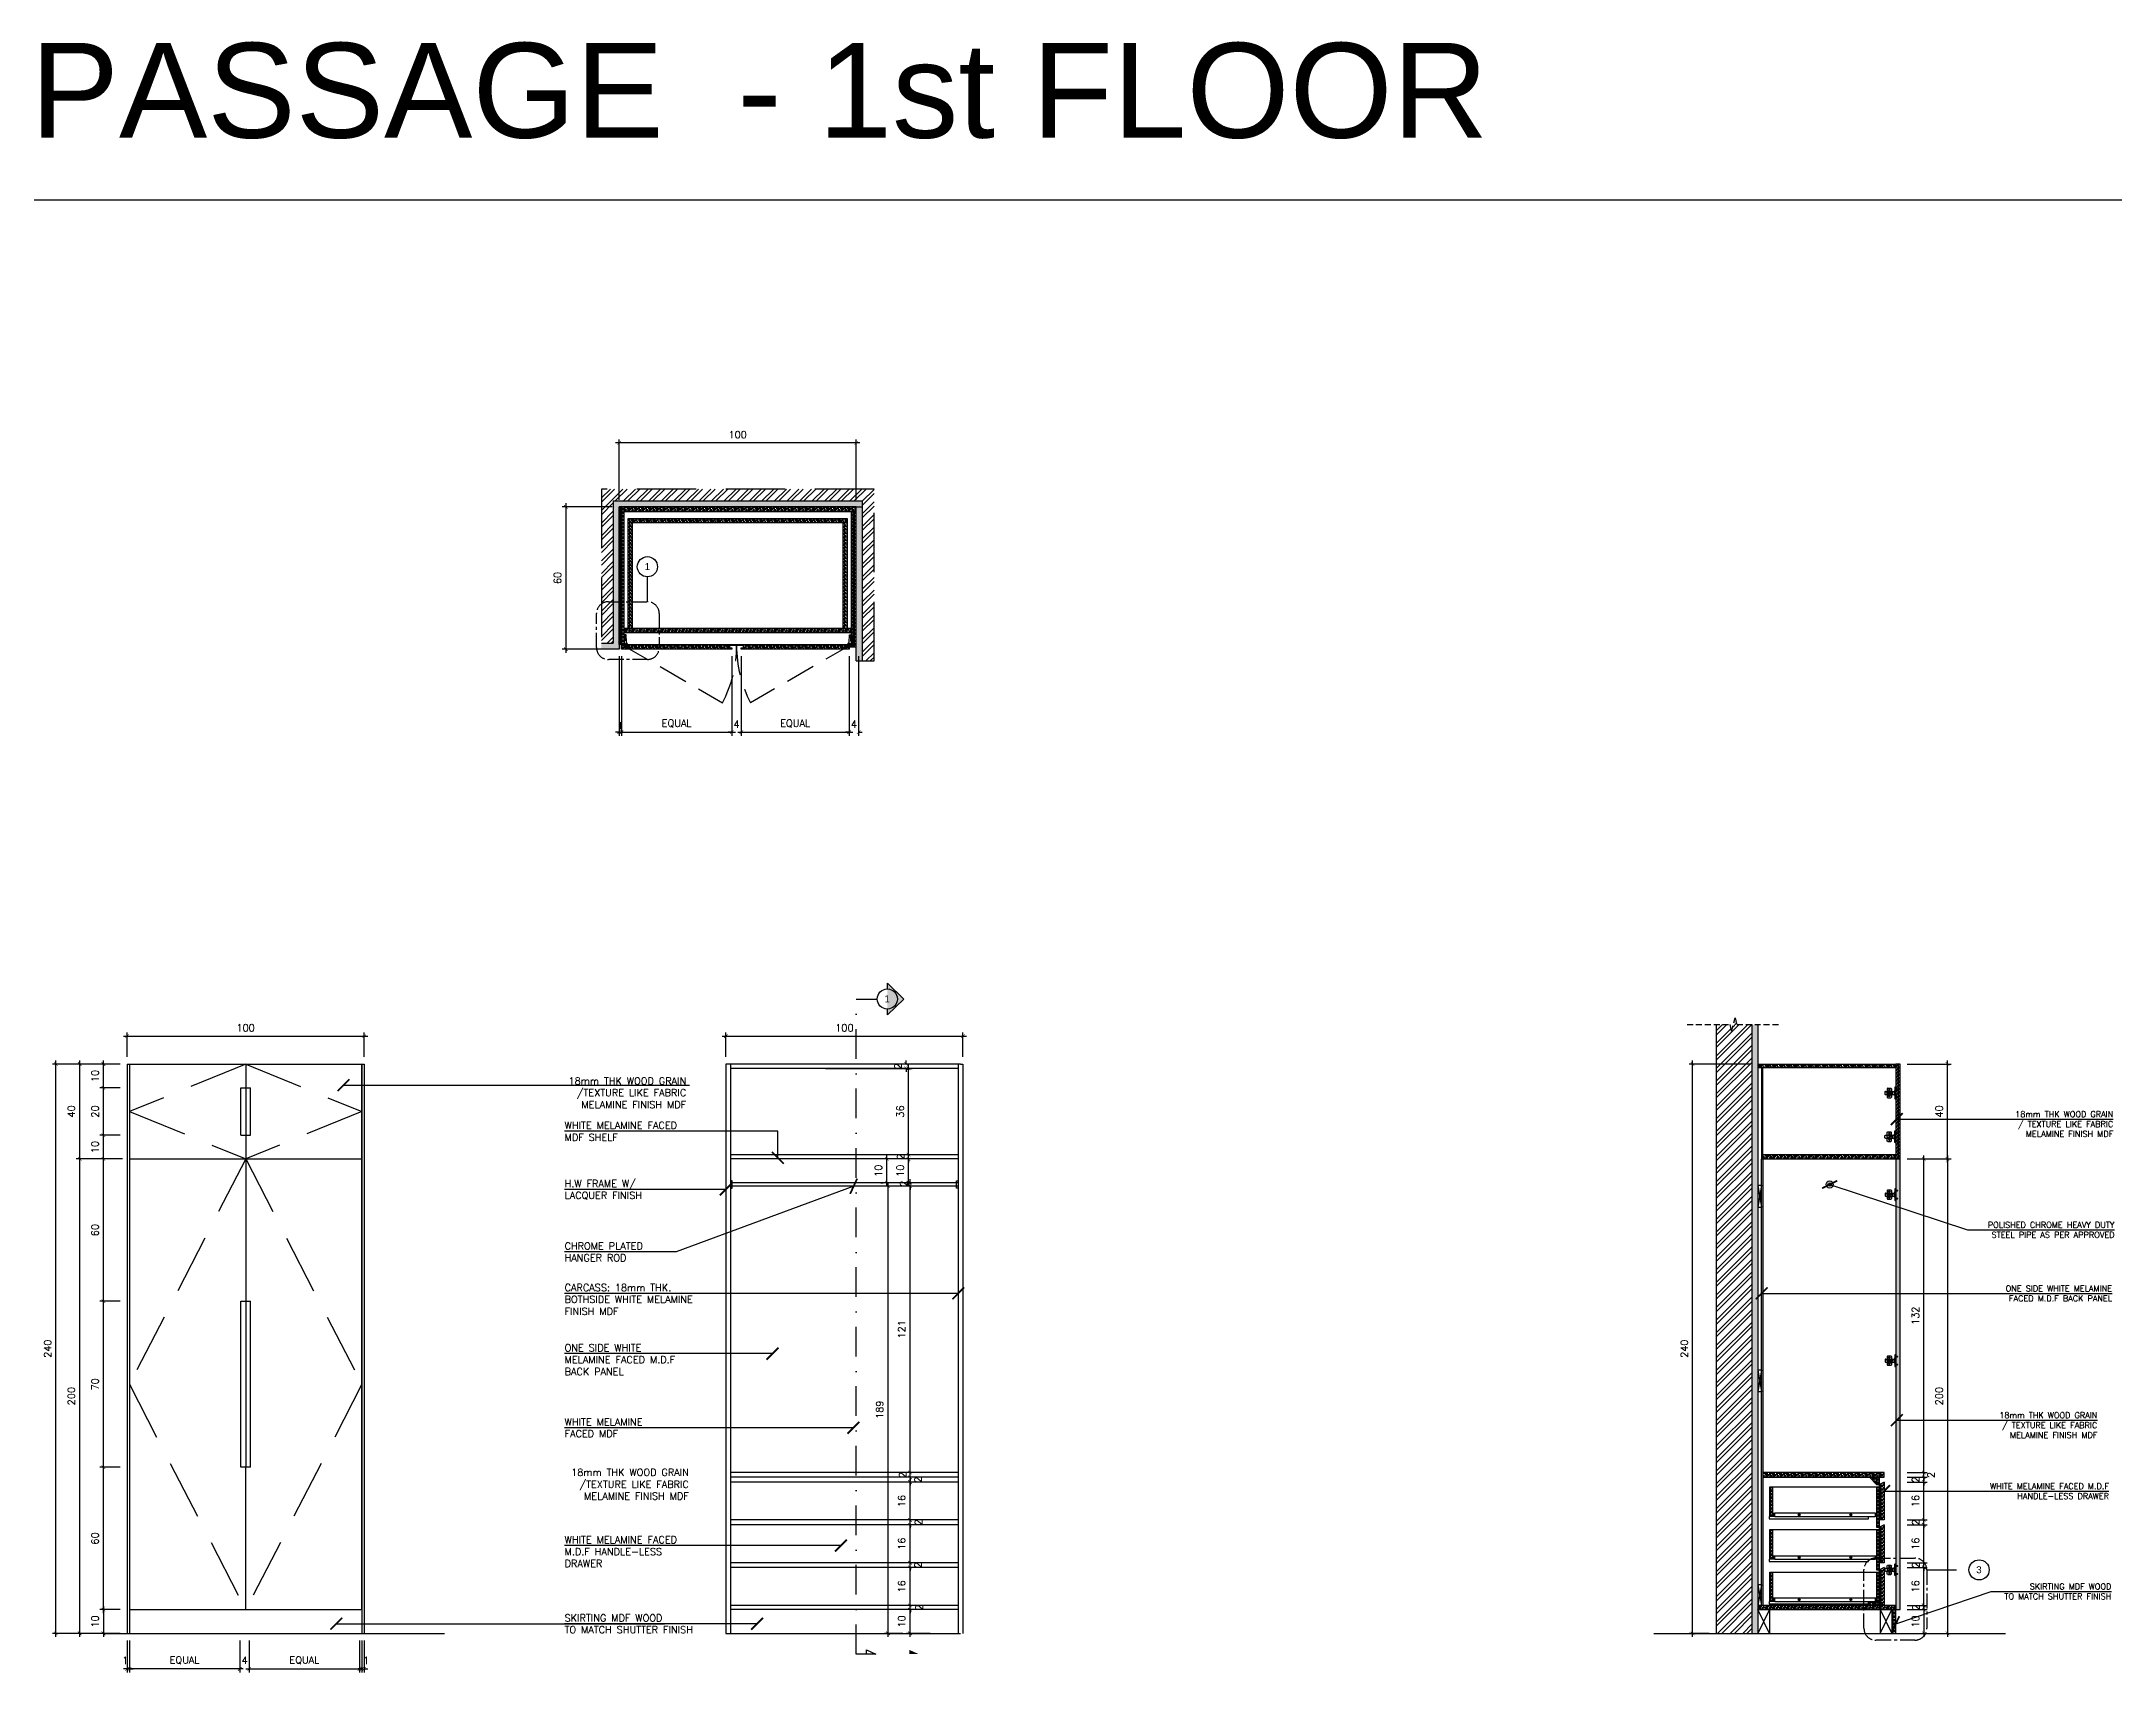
# Model space of a CAD drawing. Header units: centimetres. Extents: x -1287 to 4833, y -4090 to 0.
# Drawn here: x 3225 to 4100, y -1511 to -823 of the extents above; entities that cross this region are included whole.
import ezdxf
from ezdxf.enums import TextEntityAlignment as Align

# ---------------------------------------------------------------- set-up
doc = ezdxf.new("R2010")
doc.units = ezdxf.units.CM
doc.header["$LTSCALE"] = 100
doc.header["$MEASUREMENT"] = 0
for name, pattern in [('CENTER', [2, 1.25, -0.25, 0.25, -0.25]), ('DASHDOT', [1, 0.5, -0.25, 0, -0.25]), ('HIDDEN', [0.375, 0.25, -0.125])]:
    doc.linetypes.add(name, pattern=pattern)
for name, color, linetype in [('CABINET', 4, 'Continuous'), ('DIM IN', 1, 'Continuous'), ('HATCH', 1, 'Continuous'), ('HIDDEN', 8, 'HIDDEN'), ('ID_TitleBlock-Text', 3, 'Continuous'), ('PLASTER', 8, 'Continuous'), ('SECTION LINE', 6, 'DASHDOT'), ('TEXT', 3, 'Continuous'), ('WALL SECTION Y-Y FOR XREF$0$TEXT', 3, 'Continuous'), ('WALL-01', 7, 'Continuous'), ('WALL-03', 2, 'Continuous'), ('WALL-04', 1, 'Continuous')]:
    doc.layers.add(name, color=color, linetype=linetype)
doc.styles.add('ART', font='arial.ttf')
doc.styles.add('ROMANS', font='romans')
doc.styles.add('WALL SECTION Y-Y FOR XREF$0$ART', font='arial.ttf')
doc.styles.add('WALL SECTION Y-Y FOR XREF$0$PL18', font='romans.shx', dxfattribs={"height": 18})
doc.dimstyles.new('AS-17-100', dxfattribs={"dimtxt": 10, "dimasz": 5, "dimexe": 10, "dimexo": 10, "dimgap": 6, "dimtad": 1, "dimtoh": 1, "dimdec": 0, "dimdsep": 46, "dimtxsty": 'ROMANS', "dimblk1": 'ARCHTICK', "dimblk2": 'ARCHTICK', "dimsah": 1, "dimcen": 25, "dimdle": 10, "dimclrd": 1, "dimclre": 1, "dimclrt": 2, "dimadec": 0, "dimazin": 0, "dimtfac": 1, "dimtdec": 0, "dimtofl": 0, "dimtmove": 2, "dimatfit": 3, "dimldrblk": 'ARCHTICK', "dimfxl": 1, "dimtolj": 1, "dimtzin": 0, "dimarcsym": 0})
doc.dimstyles.new('WALL SECTION Y-Y FOR XREF$0$18-MH-100', dxfattribs={"dimtxt": 18, "dimasz": 12, "dimexe": 15, "dimexo": 15, "dimgap": 6, "dimtad": 1, "dimtoh": 1, "dimdec": 0, "dimzin": 0, "dimdsep": 46, "dimtxsty": 'WALL SECTION Y-Y FOR XREF$0$PL18', "dimblk1": 'WALL SECTION Y-Y FOR XREF$0$_ARCHTICK', "dimblk2": 'WALL SECTION Y-Y FOR XREF$0$_ARCHTICK', "dimsah": 1, "dimcen": 25, "dimdle": 15, "dimclrd": 1, "dimclre": 1, "dimclrt": 2, "dimadec": 0, "dimazin": 0, "dimtfac": 1, "dimtdec": 0, "dimtmove": 2, "dimatfit": 3, "dimldrblk": 'WALL SECTION Y-Y FOR XREF$0$_ARCHTICK', "dimfxl": 1, "dimtolj": 1, "dimtzin": 0, "dimarcsym": 0})
pattern_1 = [(180, (2837.5475, 800), (2e-16, 1.5), [2.5, -0.5]), (180, (2838.0475, 800.5), (2e-16, 1.5), [1.5, -0.375, 0.75, -0.375]), (180, (2838.7975, 801), (2e-16, 1.5), [2.5, -0.5])]
pattern_2 = [(180, (2836.5475, 800), (2e-16, 1.5), [2.5, -0.5]), (180, (2837.0475, 800.5), (2e-16, 1.5), [1.5, -0.375, 0.75, -0.375]), (180, (2837.7975, 801), (2e-16, 1.5), [2.5, -0.5])]
pattern_3 = [(180, (3367.4554, -896.943), (2e-16, 1.5), [2.5, -0.5]), (180, (3367.9554, -896.443), (2e-16, 1.5), [1.5, -0.375, 0.75, -0.375]), (180, (3368.7054, -895.943), (2e-16, 1.5), [2.5, -0.5])]
pattern_4 = [(180, (3596.5296, -274.8663), (2e-16, 1.5), [2.5, -0.5]), (180, (3597.0296, -274.3663), (2e-16, 1.5), [1.5, -0.375, 0.75, -0.375]), (180, (3597.7796, -273.8663), (2e-16, 1.5), [2.5, -0.5])]
pattern_5 = [(180, (3596.5296, -254.8663), (2e-16, 1.5), [2.5, -0.5]), (180, (3597.0296, -254.3663), (2e-16, 1.5), [1.5, -0.375, 0.75, -0.375]), (180, (3597.7796, -253.8663), (2e-16, 1.5), [2.5, -0.5])]
pattern_6 = [(180, (3596.5296, -255.2663), (2e-16, 1.5), [2.5, -0.5]), (180, (3597.0296, -254.7663), (2e-16, 1.5), [1.5, -0.375, 0.75, -0.375]), (180, (3597.7796, -254.2663), (2e-16, 1.5), [2.5, -0.5])]

msp = doc.modelspace()

# ---------------------------------------------------------------- texts
at = {"layer": 'SECTION LINE', "color": 2, "style": 'ART'}
for s, p in [('1', (3481, -1044.39)), ('1', (3582.13, -1226.62)), ('3', (4042.56, -1467.29))]:
    msp.add_text(s, height=2.95, dxfattribs=at).set_placement(p, align=Align.MIDDLE_CENTER)
at = {"layer": 'TEXT', "style": 'ART'}
msp.add_text('PASSAGE  - 1st FLOOR', height=40, dxfattribs=at).set_placement((3220.86, -863.63, 0))
at = {"layer": 'TEXT', "style": 'ROMANS'}
for s, width, insert, char_height, attachment_point in [('18mm THK WOOD GRAIN \\P/TEXTURE LIKE FABRIC \\PMELAMINE FINISH MDF', 108.9032, (3497.37, -1259.72), 3, 3), ('18mm THK WOOD GRAIN \\P/ TEXTURE LIKE FABRIC \\PMELAMINE FINISH MDF', 108.9032, (4099.22, -1274), 2.5, 3), ('WHITE MELAMINE FACED MDF SHELF', 56.5377, (3446.06, -1278.48), 3, 1), ('H.W FRAME W/ \\PLACQUER FINISH', 108.9032, (3446.06, -1302.99), 3, 1), ('POLISHED CHROME HEAVY DUTY \\PSTEEL PIPE AS PER APPROVED', 108.9032, (4099.76, -1320.69), 2.5, 3), ('CHROME PLATED \\PHANGER ROD', 108.9032, (3446.06, -1329.3), 3, 1), ('CARCASS: 18mm THK. \\PBOTHSIDE WHITE MELAMINE\\PFINISH MDF', 108.9032, (3446.06, -1346.83), 3, 1), ('ONE SIDE WHITE MELAMINE \\PFACED M.D.F BACK PANEL', 108.9032, (4098.74, -1347.47), 2.5, 3), ('ONE SIDE WHITE \\PMELAMINE FACED M.D.F \\PBACK PANEL', 108.9032, (3446.06, -1372.24), 3, 1), ('WHITE MELAMINE \\PFACED MDF ', 108.9032, (3446.06, -1403.47), 3, 1), ('18mm THK WOOD GRAIN \\P/ TEXTURE LIKE FABRIC \\PMELAMINE FINISH MDF', 108.9032, (4092.51, -1400.93), 2.5, 3), ('18mm THK WOOD GRAIN \\P/TEXTURE LIKE FABRIC \\PMELAMINE FINISH MDF', 108.9032, (3498.49, -1424.75), 3, 3), ('\\pt30;WHITE MELAMINE FACED M.D.F\\PHANDLE-LESS DRAWER', 108.9032, (4097.42, -1430.81), 2.5, 3), ('\\pt36;WHITE MELAMINE FACED \\PM.D.F HANDLE-LESS \\PDRAWER', 108.9032, (3446.06, -1453.16), 3, 1), ('SKIRTING MDF WOOD\\PTO MATCH SHUTTER FINISH', 108.9032, (4098.41, -1473.11), 2.5, 3), ('SKIRTING MDF WOOD\\PTO MATCH SHUTTER FINISH', 108.9032, (3446.06, -1486.09), 3, 1)]:
    msp.add_mtext_dynamic_manual_height_columns(s, width=width, gutter_width=100, heights=[0], dxfattribs=dict(at, insert=insert, char_height=char_height, attachment_point=attachment_point))

# ---------------------------------------------------------------- blocks, each defined once
blk = doc.blocks.new('_ARCHTICK')
at = {"color": 0, "linetype": 'ByBlock', "const_width": 0.15}
blk.add_lwpolyline([(-0.5, -0.5), (0.5, 0.5)], dxfattribs=at)
blk = doc.blocks.new('*D267')
at = {"layer": 'Defpoints', "color": 0, "transparency": 16777216}
for p in [(3469.09, -1019.2), (3446.59, -1079.2), (3470.09, -1079.2)]:
    blk.add_point(p, dxfattribs=at)
at = {"layer": 'DIM IN', "color": 1, "lineweight": -2, "transparency": 16777216}
for p, q in [((3466.09, -1019.2), (3445.09, -1019.2)), ((3446.59, -1017.7), (3446.59, -1080.7)), ((3467.09, -1079.2), (3445.09, -1079.2))]:
    blk.add_line(p, q, dxfattribs=at)
at = {"layer": 'DIM IN', "color": 1, "lineweight": -2, "transparency": 16777216, "xscale": 1.5, "yscale": 1.5, "zscale": 1.5}
for p, rotation in [((3446.59, -1019.2), 90), ((3446.59, -1079.2), 270)]:
    blk.add_blockref('_ARCHTICK', p, dxfattribs=dict(at, rotation=rotation))
at = {"layer": 'DIM IN', "color": 2, "transparency": 16777216, "insert": (3443.09, -1049.2), "char_height": 3, "attachment_point": 5, "rotation": 90, "style": 'ROMANS'}
blk.add_mtext('\\A1;60', dxfattribs=at)
blk = doc.blocks.new('*D268')
at = {"layer": 'Defpoints', "color": 0, "transparency": 16777216}
for p in [(3469.09, -1079.2), (3470.09, -1079.2), (3470.09, -1114.2)]:
    blk.add_point(p, dxfattribs=at)
at = {"layer": 'DIM IN', "color": 1, "lineweight": -2, "transparency": 16777216}
for p, q in [((3469.09, -1082.2), (3469.09, -1115.7)), ((3470.09, -1082.2), (3470.09, -1115.7)), ((3469.09, -1114.2), (3467.59, -1114.2)), ((3470.09, -1114.2), (3471.59, -1114.2))]:
    blk.add_line(p, q, dxfattribs=at)
at = {"layer": 'DIM IN', "color": 1, "lineweight": -2, "transparency": 16777216, "xscale": 1.5, "yscale": 1.5, "zscale": 1.5}
blk.add_blockref('_ARCHTICK', (3469.09, -1114.2), dxfattribs=at)
at = {"layer": 'DIM IN', "color": 1, "lineweight": -2, "transparency": 16777216, "xscale": 1.5, "yscale": 1.5, "zscale": 1.5, "rotation": 180}
blk.add_blockref('_ARCHTICK', (3470.09, -1114.2), dxfattribs=at)
at = {"layer": 'DIM IN', "color": 2, "transparency": 16777216, "insert": (3469.59, -1111.47), "char_height": 3, "attachment_point": 5, "style": 'ROMANS'}
blk.add_mtext('\\A1;1', dxfattribs=at)
blk = doc.blocks.new('*D269')
at = {"layer": 'Defpoints', "color": 0, "transparency": 16777216}
for p in [(3470.09, -1079.2), (3516.59, -1079.2), (3516.59, -1114.2)]:
    blk.add_point(p, dxfattribs=at)
at = {"layer": 'DIM IN', "color": 1, "lineweight": -2, "transparency": 16777216}
for p, q in [((3470.09, -1082.2), (3470.09, -1115.7)), ((3516.59, -1082.2), (3516.59, -1115.7)), ((3468.59, -1114.2), (3518.09, -1114.2))]:
    blk.add_line(p, q, dxfattribs=at)
at = {"layer": 'DIM IN', "color": 1, "lineweight": -2, "transparency": 16777216, "xscale": 1.5, "yscale": 1.5, "zscale": 1.5, "rotation": 180}
blk.add_blockref('_ARCHTICK', (3470.09, -1114.2), dxfattribs=at)
at = {"layer": 'DIM IN', "color": 1, "lineweight": -2, "transparency": 16777216, "xscale": 1.5, "yscale": 1.5, "zscale": 1.5}
blk.add_blockref('_ARCHTICK', (3516.59, -1114.2), dxfattribs=at)
at = {"layer": 'DIM IN', "color": 2, "transparency": 16777216, "insert": (3493.34, -1110.56), "char_height": 3, "attachment_point": 5, "style": 'ROMANS'}
blk.add_mtext('\\A1;EQUAL', dxfattribs=at)
blk = doc.blocks.new('*D270')
at = {"layer": 'Defpoints', "color": 0, "transparency": 16777216}
for p in [(3516.59, -1079.2), (3520.59, -1079.2), (3520.59, -1114.2)]:
    blk.add_point(p, dxfattribs=at)
at = {"layer": 'DIM IN', "color": 1, "lineweight": -2, "transparency": 16777216}
for p, q in [((3516.59, -1082.2), (3516.59, -1115.7)), ((3520.59, -1082.2), (3520.59, -1115.7)), ((3516.59, -1114.2), (3515.09, -1114.2)), ((3520.59, -1114.2), (3522.09, -1114.2))]:
    blk.add_line(p, q, dxfattribs=at)
at = {"layer": 'DIM IN', "color": 1, "lineweight": -2, "transparency": 16777216, "xscale": 1.5, "yscale": 1.5, "zscale": 1.5}
blk.add_blockref('_ARCHTICK', (3516.59, -1114.2), dxfattribs=at)
at = {"layer": 'DIM IN', "color": 1, "lineweight": -2, "transparency": 16777216, "xscale": 1.5, "yscale": 1.5, "zscale": 1.5, "rotation": 180}
blk.add_blockref('_ARCHTICK', (3520.59, -1114.2), dxfattribs=at)
at = {"layer": 'DIM IN', "color": 2, "transparency": 16777216, "insert": (3518.59, -1110.84), "char_height": 3, "attachment_point": 5, "style": 'ROMANS'}
blk.add_mtext('\\A1;4', dxfattribs=at)
blk = doc.blocks.new('*D259')
at = {"layer": 'Defpoints', "color": 0, "transparency": 16777216}
for p in [(3520.59, -1079.2), (3566.09, -1079.2), (3566.09, -1114.2)]:
    blk.add_point(p, dxfattribs=at)
at = {"layer": 'DIM IN', "color": 1, "lineweight": -2, "transparency": 16777216}
for p, q in [((3520.59, -1082.2), (3520.59, -1115.7)), ((3566.09, -1082.2), (3566.09, -1115.7)), ((3519.09, -1114.2), (3567.59, -1114.2))]:
    blk.add_line(p, q, dxfattribs=at)
at = {"layer": 'DIM IN', "color": 1, "lineweight": -2, "transparency": 16777216, "xscale": 1.5, "yscale": 1.5, "zscale": 1.5, "rotation": 180}
blk.add_blockref('_ARCHTICK', (3520.59, -1114.2), dxfattribs=at)
at = {"layer": 'DIM IN', "color": 1, "lineweight": -2, "transparency": 16777216, "xscale": 1.5, "yscale": 1.5, "zscale": 1.5}
blk.add_blockref('_ARCHTICK', (3566.09, -1114.2), dxfattribs=at)
at = {"layer": 'DIM IN', "color": 2, "transparency": 16777216, "insert": (3543.34, -1110.56), "char_height": 3, "attachment_point": 5, "style": 'ROMANS'}
blk.add_mtext('\\A1;EQUAL', dxfattribs=at)
blk = doc.blocks.new('*D64')
at = {"layer": 'Defpoints', "color": 0, "transparency": 16777216}
for p in [(3566.09, -1079.2), (3570.09, -1079.2), (3570.09, -1114.2)]:
    blk.add_point(p, dxfattribs=at)
at = {"layer": 'DIM IN', "color": 1, "lineweight": -2, "transparency": 16777216}
for p, q in [((3566.09, -1082.2), (3566.09, -1115.7)), ((3570.09, -1082.2), (3570.09, -1115.7)), ((3566.09, -1114.2), (3564.59, -1114.2)), ((3570.09, -1114.2), (3571.59, -1114.2))]:
    blk.add_line(p, q, dxfattribs=at)
at = {"layer": 'DIM IN', "color": 1, "lineweight": -2, "transparency": 16777216, "xscale": 1.5, "yscale": 1.5, "zscale": 1.5}
blk.add_blockref('_ARCHTICK', (3566.09, -1114.2), dxfattribs=at)
at = {"layer": 'DIM IN', "color": 1, "lineweight": -2, "transparency": 16777216, "xscale": 1.5, "yscale": 1.5, "zscale": 1.5, "rotation": 180}
blk.add_blockref('_ARCHTICK', (3570.09, -1114.2), dxfattribs=at)
at = {"layer": 'DIM IN', "color": 2, "transparency": 16777216, "insert": (3568.09, -1110.84), "char_height": 3, "attachment_point": 5, "style": 'ROMANS'}
blk.add_mtext('\\A1;4', dxfattribs=at)
blk = doc.blocks.new('*D65')
at = {"layer": 'Defpoints', "color": 0, "transparency": 16777216}
for p in [(3241.57, -1294.12), (3261.57, -1294.12), (3261.57, -1494.12)]:
    blk.add_point(p, dxfattribs=at)
at = {"layer": 'DIM IN', "color": 1, "lineweight": -2, "transparency": 16777216}
for p, q in [((3241.57, -1495.62), (3241.57, -1292.62)), ((3258.57, -1294.12), (3240.07, -1294.12)), ((3258.57, -1494.12), (3240.07, -1494.12))]:
    blk.add_line(p, q, dxfattribs=at)
at = {"layer": 'DIM IN', "color": 1, "lineweight": -2, "transparency": 16777216, "xscale": 1.5, "yscale": 1.5, "zscale": 1.5}
for p, rotation in [((3241.57, -1294.12), 90), ((3241.57, -1494.12), 270)]:
    blk.add_blockref('_ARCHTICK', p, dxfattribs=dict(at, rotation=rotation))
at = {"layer": 'DIM IN', "color": 2, "transparency": 16777216, "insert": (3238.07, -1394.12), "char_height": 3, "attachment_point": 5, "rotation": 90, "style": 'ROMANS'}
blk.add_mtext('\\A1;200', dxfattribs=at)
blk = doc.blocks.new('*D66')
at = {"layer": 'Defpoints', "color": 0, "transparency": 16777216}
for p in [(3251.57, -1354.12), (3261.57, -1354.12), (3261.57, -1424.12)]:
    blk.add_point(p, dxfattribs=at)
at = {"layer": 'DIM IN', "color": 1, "lineweight": -2, "transparency": 16777216}
for p, q in [((3258.57, -1354.12), (3250.07, -1354.12)), ((3251.57, -1425.62), (3251.57, -1352.62)), ((3258.57, -1424.12), (3250.07, -1424.12))]:
    blk.add_line(p, q, dxfattribs=at)
at = {"layer": 'DIM IN', "color": 1, "lineweight": -2, "transparency": 16777216, "xscale": 1.5, "yscale": 1.5, "zscale": 1.5}
for p, rotation in [((3251.57, -1354.12), 90), ((3251.57, -1424.12), 270)]:
    blk.add_blockref('_ARCHTICK', p, dxfattribs=dict(at, rotation=rotation))
at = {"layer": 'DIM IN', "color": 2, "transparency": 16777216, "insert": (3248.07, -1389.12), "char_height": 3, "attachment_point": 5, "rotation": 90, "style": 'ROMANS'}
blk.add_mtext('\\A1;70', dxfattribs=at)
blk = doc.blocks.new('*D67')
at = {"layer": 'Defpoints', "color": 0, "transparency": 16777216}
for p in [(3231.57, -1254.12), (3261.57, -1254.12), (3261.57, -1494.12)]:
    blk.add_point(p, dxfattribs=at)
at = {"layer": 'DIM IN', "color": 1, "lineweight": -2, "transparency": 16777216}
for p, q in [((3258.57, -1254.12), (3230.07, -1254.12)), ((3231.57, -1495.62), (3231.57, -1252.62)), ((3258.57, -1494.12), (3230.07, -1494.12))]:
    blk.add_line(p, q, dxfattribs=at)
at = {"layer": 'DIM IN', "color": 1, "lineweight": -2, "transparency": 16777216, "xscale": 1.5, "yscale": 1.5, "zscale": 1.5}
for p, rotation in [((3231.57, -1254.12), 90), ((3231.57, -1494.12), 270)]:
    blk.add_blockref('_ARCHTICK', p, dxfattribs=dict(at, rotation=rotation))
at = {"layer": 'DIM IN', "color": 2, "transparency": 16777216, "insert": (3228.07, -1374.12), "char_height": 3, "attachment_point": 5, "rotation": 90, "style": 'ROMANS'}
blk.add_mtext('\\A1;240', dxfattribs=at)
blk = doc.blocks.new('*D68')
at = {"layer": 'Defpoints', "color": 0, "transparency": 16777216}
for p in [(3251.57, -1424.12), (3261.57, -1424.12), (3261.57, -1484.12)]:
    blk.add_point(p, dxfattribs=at)
at = {"layer": 'DIM IN', "color": 1, "lineweight": -2, "transparency": 16777216}
for p, q in [((3258.57, -1424.12), (3250.07, -1424.12)), ((3251.57, -1485.62), (3251.57, -1422.62)), ((3258.57, -1484.12), (3250.07, -1484.12))]:
    blk.add_line(p, q, dxfattribs=at)
at = {"layer": 'DIM IN', "color": 1, "lineweight": -2, "transparency": 16777216, "xscale": 1.5, "yscale": 1.5, "zscale": 1.5}
for p, rotation in [((3251.57, -1424.12), 90), ((3251.57, -1484.12), 270)]:
    blk.add_blockref('_ARCHTICK', p, dxfattribs=dict(at, rotation=rotation))
at = {"layer": 'DIM IN', "color": 2, "transparency": 16777216, "insert": (3248.07, -1454.12), "char_height": 3, "attachment_point": 5, "rotation": 90, "style": 'ROMANS'}
blk.add_mtext('\\A1;60', dxfattribs=at)
blk = doc.blocks.new('*D69')
at = {"layer": 'Defpoints', "color": 0, "transparency": 16777216}
for p in [(3261.57, -1494.12), (3262.57, -1494.12), (3262.57, -1509.12)]:
    blk.add_point(p, dxfattribs=at)
at = {"layer": 'DIM IN', "color": 1, "lineweight": -2, "transparency": 16777216}
for p, q in [((3261.57, -1497.12), (3261.57, -1510.62)), ((3262.57, -1497.12), (3262.57, -1510.62)), ((3261.57, -1509.12), (3260.07, -1509.12)), ((3262.57, -1509.12), (3264.07, -1509.12))]:
    blk.add_line(p, q, dxfattribs=at)
at = {"layer": 'DIM IN', "color": 1, "lineweight": -2, "transparency": 16777216, "xscale": 1.5, "yscale": 1.5, "zscale": 1.5}
blk.add_blockref('_ARCHTICK', (3261.57, -1509.12), dxfattribs=at)
at = {"layer": 'DIM IN', "color": 1, "lineweight": -2, "transparency": 16777216, "xscale": 1.5, "yscale": 1.5, "zscale": 1.5, "rotation": 180}
blk.add_blockref('_ARCHTICK', (3262.57, -1509.12), dxfattribs=at)
at = {"layer": 'DIM IN', "color": 2, "transparency": 16777216, "insert": (3260.78, -1505.54), "char_height": 3, "attachment_point": 5, "style": 'ROMANS'}
blk.add_mtext('\\A1;1', dxfattribs=at)
blk = doc.blocks.new('*D70')
at = {"layer": 'Defpoints', "color": 0, "transparency": 16777216}
for p in [(3309.07, -1494.12), (3313.07, -1494.12), (3313.07, -1509.12)]:
    blk.add_point(p, dxfattribs=at)
at = {"layer": 'DIM IN', "color": 1, "lineweight": -2, "transparency": 16777216}
for p, q in [((3309.07, -1497.12), (3309.07, -1510.62)), ((3313.07, -1497.12), (3313.07, -1510.62)), ((3309.07, -1509.12), (3307.57, -1509.12)), ((3313.07, -1509.12), (3314.57, -1509.12))]:
    blk.add_line(p, q, dxfattribs=at)
at = {"layer": 'DIM IN', "color": 1, "lineweight": -2, "transparency": 16777216, "xscale": 1.5, "yscale": 1.5, "zscale": 1.5}
blk.add_blockref('_ARCHTICK', (3309.07, -1509.12), dxfattribs=at)
at = {"layer": 'DIM IN', "color": 1, "lineweight": -2, "transparency": 16777216, "xscale": 1.5, "yscale": 1.5, "zscale": 1.5, "rotation": 180}
blk.add_blockref('_ARCHTICK', (3313.07, -1509.12), dxfattribs=at)
at = {"layer": 'DIM IN', "color": 2, "transparency": 16777216, "insert": (3311.18, -1505.49), "char_height": 3, "attachment_point": 5, "style": 'ROMANS'}
blk.add_mtext('\\A1;4', dxfattribs=at)
blk = doc.blocks.new('*D71')
at = {"layer": 'Defpoints', "color": 0, "transparency": 16777216}
for p in [(3313.07, -1494.12), (3359.57, -1494.12), (3359.57, -1509.12)]:
    blk.add_point(p, dxfattribs=at)
at = {"layer": 'DIM IN', "color": 1, "lineweight": -2, "transparency": 16777216}
for p, q in [((3313.07, -1497.12), (3313.07, -1510.62)), ((3359.57, -1497.12), (3359.57, -1510.62)), ((3311.57, -1509.12), (3361.07, -1509.12))]:
    blk.add_line(p, q, dxfattribs=at)
at = {"layer": 'DIM IN', "color": 1, "lineweight": -2, "transparency": 16777216, "xscale": 1.5, "yscale": 1.5, "zscale": 1.5, "rotation": 180}
blk.add_blockref('_ARCHTICK', (3313.07, -1509.12), dxfattribs=at)
at = {"layer": 'DIM IN', "color": 1, "lineweight": -2, "transparency": 16777216, "xscale": 1.5, "yscale": 1.5, "zscale": 1.5}
blk.add_blockref('_ARCHTICK', (3359.57, -1509.12), dxfattribs=at)
at = {"layer": 'DIM IN', "color": 2, "transparency": 16777216, "insert": (3336.32, -1505.48), "char_height": 3, "attachment_point": 5, "style": 'ROMANS'}
blk.add_mtext('\\A1;EQUAL', dxfattribs=at)
blk = doc.blocks.new('*D72')
at = {"layer": 'Defpoints', "color": 0, "transparency": 16777216}
for p in [(3262.57, -1494.12), (3309.07, -1494.12), (3262.57, -1509.12)]:
    blk.add_point(p, dxfattribs=at)
at = {"layer": 'DIM IN', "color": 1, "lineweight": -2, "transparency": 16777216}
for p, q in [((3262.57, -1497.12), (3262.57, -1510.62)), ((3309.07, -1497.12), (3309.07, -1510.62)), ((3310.57, -1509.12), (3261.07, -1509.12))]:
    blk.add_line(p, q, dxfattribs=at)
at = {"layer": 'DIM IN', "color": 1, "lineweight": -2, "transparency": 16777216, "xscale": 1.5, "yscale": 1.5, "zscale": 1.5, "rotation": 180}
blk.add_blockref('_ARCHTICK', (3262.57, -1509.12), dxfattribs=at)
at = {"layer": 'DIM IN', "color": 1, "lineweight": -2, "transparency": 16777216, "xscale": 1.5, "yscale": 1.5, "zscale": 1.5}
blk.add_blockref('_ARCHTICK', (3309.07, -1509.12), dxfattribs=at)
at = {"layer": 'DIM IN', "color": 2, "transparency": 16777216, "insert": (3285.82, -1505.48), "char_height": 3, "attachment_point": 5, "style": 'ROMANS'}
blk.add_mtext('\\A1;EQUAL', dxfattribs=at)
blk = doc.blocks.new('*D73')
at = {"layer": 'Defpoints', "color": 0, "transparency": 16777216}
for p in [(3241.57, -1254.12), (3261.57, -1254.12), (3262.57, -1294.12)]:
    blk.add_point(p, dxfattribs=at)
at = {"layer": 'DIM IN', "color": 1, "lineweight": -2, "transparency": 16777216}
for p, q in [((3258.57, -1254.12), (3240.07, -1254.12)), ((3241.57, -1295.62), (3241.57, -1252.62)), ((3259.57, -1294.12), (3240.07, -1294.12))]:
    blk.add_line(p, q, dxfattribs=at)
at = {"layer": 'DIM IN', "color": 1, "lineweight": -2, "transparency": 16777216, "xscale": 1.5, "yscale": 1.5, "zscale": 1.5}
for p, rotation in [((3241.57, -1254.12), 90), ((3241.57, -1294.12), 270)]:
    blk.add_blockref('_ARCHTICK', p, dxfattribs=dict(at, rotation=rotation))
at = {"layer": 'DIM IN', "color": 2, "transparency": 16777216, "insert": (3238.07, -1274.12), "char_height": 3, "attachment_point": 5, "rotation": 90, "style": 'ROMANS'}
blk.add_mtext('\\A1;40', dxfattribs=at)
blk = doc.blocks.new('*D74')
at = {"layer": 'Defpoints', "color": 0, "transparency": 16777216}
for p in [(3261.57, -1484.12), (3251.57, -1494.12), (3261.57, -1494.12)]:
    blk.add_point(p, dxfattribs=at)
at = {"layer": 'DIM IN', "color": 1, "lineweight": -2, "transparency": 16777216}
for p, q in [((3258.57, -1484.12), (3250.07, -1484.12)), ((3251.57, -1482.62), (3251.57, -1495.62)), ((3258.57, -1494.12), (3250.07, -1494.12))]:
    blk.add_line(p, q, dxfattribs=at)
at = {"layer": 'DIM IN', "color": 1, "lineweight": -2, "transparency": 16777216, "xscale": 1.5, "yscale": 1.5, "zscale": 1.5}
for p, rotation in [((3251.57, -1484.12), 90), ((3251.57, -1494.12), 270)]:
    blk.add_blockref('_ARCHTICK', p, dxfattribs=dict(at, rotation=rotation))
at = {"layer": 'DIM IN', "color": 2, "transparency": 16777216, "insert": (3248.07, -1489.12), "char_height": 3, "attachment_point": 5, "rotation": 90, "style": 'ROMANS'}
blk.add_mtext('\\A1;10', dxfattribs=at)
blk = doc.blocks.new('*U7')
at = {"layer": 'CABINET', "color": 8, "ltscale": 0.009}
blk.add_line((0.89, 0), (1.75, 0), dxfattribs=at)
for points in [[(0, 0), (1.59, 0), (1.59, -0.64), (0, -0.64)], [(0.54, 3.49), (0.45, 3.49), (0.45, 3.41), (0.19, 3.41), (0.19, 3.27), (0.4, 3.27), (0.42, 3.26), (0.44, 3.26), (0.45, 3.25), (0.47, 3.24), (0.48, 3.22), (0.49, 3.2), (0.49, 3.18), (0.49, 1.63), (0.49, 1.6), (0.48, 1.58), (0.47, 1.56), (0.46, 1.55), (0.44, 1.54), (0.43, 1.53), (0.41, 1.53), (0.4, 1.53), (0.4, 1.53), (0.19, 1.53), (0.19, 1.07), (0.32, 1.07), (0.32, 1.37), (0.32, 1.38), (0.32, 1.4), (0.33, 1.42), (0.34, 1.43), (0.35, 1.44), (0.37, 1.45), (0.39, 1.46), (0.42, 1.46), (0.46, 1.47), (0.48, 1.48), (0.5, 1.49), (0.52, 1.51), (0.53, 1.53), (0.54, 1.55), (0.54, 1.56), (0.54, 1.58), (0.54, 1.59)], [(0.49, 3.18), (0.49, 3.2), (0.48, 3.22), (0.47, 3.24), (0.45, 3.25), (0.44, 3.26), (0.43, 3.26), (0.42, 3.26), (0.41, 3.26), (0.4, 3.27), (0.4, 3.27), (0.19, 3.27), (0.19, 2.81), (0.35, 2.81), (0.36, 2.81), (0.38, 2.81), (0.39, 2.8), (0.4, 2.79), (0.41, 2.78), (0.42, 2.77), (0.43, 2.76), (0.44, 2.75), (0.44, 2.73), (0.44, 2.72), (0.44, 1.97), (0.44, 1.95), (0.44, 1.94), (0.43, 1.93), (0.42, 1.91), (0.41, 1.9), (0.4, 1.89), (0.39, 1.89), (0.38, 1.88), (0.36, 1.88), (0.35, 1.88), (0.19, 1.88), (0.19, 1.53), (0.4, 1.53), (0.41, 1.53), (0.42, 1.53), (0.43, 1.53), (0.44, 1.54), (0.46, 1.55), (0.47, 1.56), (0.48, 1.58), (0.49, 1.6), (0.49, 1.63)], [(0.44, 2.72), (0.44, 2.73), (0.44, 2.75), (0.43, 2.76), (0.42, 2.77), (0.41, 2.78), (0.4, 2.79), (0.39, 2.8), (0.38, 2.81), (0.36, 2.81), (0.35, 2.81), (0.19, 2.81), (0.19, 1.88), (0.35, 1.88), (0.36, 1.88), (0.38, 1.88), (0.39, 1.89), (0.4, 1.89), (0.41, 1.9), (0.42, 1.91), (0.43, 1.93), (0.44, 1.94), (0.44, 1.95), (0.44, 1.97)], [(1.08, 4), (0.64, 4), (0.63, 4), (0.62, 4), (0.61, 4), (0.59, 3.99), (0.58, 3.98), (0.56, 3.97), (0.55, 3.95), (0.55, 3.93), (0.54, 3.9), (0.54, 1.59), (0.54, 1.59), (0.54, 1.58), (0.54, 1.56), (0.54, 1.55), (0.53, 1.53), (0.52, 1.51), (0.5, 1.49), (0.48, 1.48), (0.46, 1.47), (0.42, 1.46), (0.39, 1.46), (0.37, 1.45), (0.35, 1.44), (0.34, 1.43), (0.33, 1.42), (0.33, 1.41), (0.32, 1.39), (0.32, 1.38), (0.32, 1.38), (0.32, 1.37), (0.32, 0.38), (0.32, 0.38), (0.32, 0.37), (0.32, 0.35), (0.33, 0.33), (0.33, 0.31), (0.34, 0.29), (0.35, 0.27), (0.37, 0.25), (0.39, 0.23), (0.42, 0.22), (0.66, 0.18), (0.95, 0.18), (0.96, 0.18), (1.55, 0.18), (1.55, 0.4), (1.54, 0.41), (1.54, 0.42), (1.54, 0.44), (1.53, 0.46), (1.52, 0.49), (1.5, 0.52), (1.48, 0.55), (1.46, 0.58), (1.43, 0.61), (1.4, 0.63), (1.4, 0.64), (1.38, 0.65), (1.37, 0.67), (1.34, 0.7), (1.32, 0.74), (1.29, 0.78), (1.27, 0.83), (1.25, 0.89), (1.24, 0.94), (1.23, 1)], [(0.54, 3.74), (0.48, 3.74), (0.47, 3.71), (0.46, 3.69), (0.45, 3.67), (0.43, 3.65), (0.42, 3.64), (0.4, 3.63), (0.39, 3.62), (0.37, 3.62), (0.37, 3.41), (0.45, 3.41), (0.45, 3.49), (0.54, 3.49)], [(1.73, 0.14), (1.72, 0.15), (1.71, 0.16), (1.7, 0.17), (1.69, 0.17), (1.68, 0.17), (1.67, 0.18), (0.96, 0.18), (0.95, 0.17), (0.94, 0.17), (0.93, 0.17), (0.92, 0.16), (0.91, 0.15), (0.9, 0.14), (0.9, 0.13), (0.89, 0.12), (0.89, 0.11), (0.89, 0.1), (0.89, 0), (1.75, 0), (1.75, 0.1), (1.75, 0.11), (1.74, 0.12), (1.74, 0.13)]]:
    blk.add_lwpolyline(points, close=True, dxfattribs=at)
blk = doc.blocks.new('*D75')
at = {"layer": 'Defpoints', "color": 0, "transparency": 16777216}
for p in [(3251.57, -1294.12), (3261.57, -1294.12), (3261.57, -1354.12)]:
    blk.add_point(p, dxfattribs=at)
at = {"layer": 'DIM IN', "color": 1, "lineweight": -2, "transparency": 16777216}
for p, q in [((3251.57, -1355.62), (3251.57, -1292.62)), ((3258.57, -1294.12), (3250.07, -1294.12)), ((3258.57, -1354.12), (3250.07, -1354.12))]:
    blk.add_line(p, q, dxfattribs=at)
at = {"layer": 'DIM IN', "color": 1, "lineweight": -2, "transparency": 16777216, "xscale": 1.5, "yscale": 1.5, "zscale": 1.5}
for p, rotation in [((3251.57, -1294.12), 90), ((3251.57, -1354.12), 270)]:
    blk.add_blockref('_ARCHTICK', p, dxfattribs=dict(at, rotation=rotation))
at = {"layer": 'DIM IN', "color": 2, "transparency": 16777216, "insert": (3248.07, -1324.12), "char_height": 3, "attachment_point": 5, "rotation": 90, "style": 'ROMANS'}
blk.add_mtext('\\A1;60', dxfattribs=at)
blk = doc.blocks.new('*D76')
at = {"layer": 'Defpoints', "color": 0, "transparency": 16777216}
for p in [(3251.57, -1284.12), (3261.57, -1284.12), (3261.57, -1294.12)]:
    blk.add_point(p, dxfattribs=at)
at = {"layer": 'DIM IN', "color": 1, "lineweight": -2, "transparency": 16777216}
for p, q in [((3258.57, -1284.12), (3250.07, -1284.12)), ((3251.57, -1295.62), (3251.57, -1282.62)), ((3258.57, -1294.12), (3250.07, -1294.12))]:
    blk.add_line(p, q, dxfattribs=at)
at = {"layer": 'DIM IN', "color": 1, "lineweight": -2, "transparency": 16777216, "xscale": 1.5, "yscale": 1.5, "zscale": 1.5}
for p, rotation in [((3251.57, -1284.12), 90), ((3251.57, -1294.12), 270)]:
    blk.add_blockref('_ARCHTICK', p, dxfattribs=dict(at, rotation=rotation))
at = {"layer": 'DIM IN', "color": 2, "transparency": 16777216, "insert": (3248.07, -1289.12), "char_height": 3, "attachment_point": 5, "rotation": 90, "style": 'ROMANS'}
blk.add_mtext('\\A1;10', dxfattribs=at)
blk = doc.blocks.new('*D77')
at = {"layer": 'Defpoints', "color": 0, "transparency": 16777216}
for p in [(3251.57, -1264.12), (3261.57, -1264.12), (3261.57, -1284.12)]:
    blk.add_point(p, dxfattribs=at)
at = {"layer": 'DIM IN', "color": 1, "lineweight": -2, "transparency": 16777216}
for p, q in [((3258.57, -1264.12), (3250.07, -1264.12)), ((3251.57, -1285.62), (3251.57, -1262.62)), ((3258.57, -1284.12), (3250.07, -1284.12))]:
    blk.add_line(p, q, dxfattribs=at)
at = {"layer": 'DIM IN', "color": 1, "lineweight": -2, "transparency": 16777216, "xscale": 1.5, "yscale": 1.5, "zscale": 1.5}
for p, rotation in [((3251.57, -1264.12), 90), ((3251.57, -1284.12), 270)]:
    blk.add_blockref('_ARCHTICK', p, dxfattribs=dict(at, rotation=rotation))
at = {"layer": 'DIM IN', "color": 2, "transparency": 16777216, "insert": (3248.07, -1274.12), "char_height": 3, "attachment_point": 5, "rotation": 90, "style": 'ROMANS'}
blk.add_mtext('\\A1;20', dxfattribs=at)
blk = doc.blocks.new('*D260')
at = {"layer": 'Defpoints', "color": 0, "transparency": 16777216}
for p in [(3251.57, -1254.12), (3261.57, -1254.12), (3261.57, -1264.12)]:
    blk.add_point(p, dxfattribs=at)
at = {"layer": 'DIM IN', "color": 1, "lineweight": -2, "transparency": 16777216}
for p, q in [((3258.57, -1254.12), (3250.07, -1254.12)), ((3251.57, -1265.62), (3251.57, -1252.62)), ((3258.57, -1264.12), (3250.07, -1264.12))]:
    blk.add_line(p, q, dxfattribs=at)
at = {"layer": 'DIM IN', "color": 1, "lineweight": -2, "transparency": 16777216, "xscale": 1.5, "yscale": 1.5, "zscale": 1.5}
for p, rotation in [((3251.57, -1254.12), 90), ((3251.57, -1264.12), 270)]:
    blk.add_blockref('_ARCHTICK', p, dxfattribs=dict(at, rotation=rotation))
at = {"layer": 'DIM IN', "color": 2, "transparency": 16777216, "insert": (3248.07, -1259.12), "char_height": 3, "attachment_point": 5, "rotation": 90, "style": 'ROMANS'}
blk.add_mtext('\\A1;10', dxfattribs=at)
blk = doc.blocks.new('*D78')
at = {"layer": 'Defpoints', "color": 0, "transparency": 16777216}
for p in [(3591.75, -1484.12), (3603.25, -1484.12), (3603.25, -1494.12)]:
    blk.add_point(p, dxfattribs=at)
at = {"layer": 'DIM IN', "color": 1, "lineweight": -2, "transparency": 16777216}
for p, q in [((3600.25, -1484.12), (3590.25, -1484.12)), ((3591.75, -1495.62), (3591.75, -1482.62)), ((3600.25, -1494.12), (3590.25, -1494.12))]:
    blk.add_line(p, q, dxfattribs=at)
at = {"layer": 'DIM IN', "color": 1, "lineweight": -2, "transparency": 16777216, "xscale": 1.5, "yscale": 1.5, "zscale": 1.5}
for p, rotation in [((3591.75, -1484.12), 90), ((3591.75, -1494.12), 270)]:
    blk.add_blockref('_ARCHTICK', p, dxfattribs=dict(at, rotation=rotation))
at = {"layer": 'DIM IN', "color": 2, "transparency": 16777216, "insert": (3588.25, -1489.12), "char_height": 3, "attachment_point": 5, "rotation": 90, "style": 'ROMANS'}
blk.add_mtext('\\A1;10', dxfattribs=at)
blk = doc.blocks.new('*D79')
at = {"layer": 'Defpoints', "color": 0, "transparency": 16777216}
for p in [(3591.75, -1466.32), (3603.25, -1466.32), (3603.25, -1482.32)]:
    blk.add_point(p, dxfattribs=at)
at = {"layer": 'DIM IN', "color": 1, "lineweight": -2, "transparency": 16777216}
for p, q in [((3600.25, -1466.32), (3590.25, -1466.32)), ((3591.75, -1483.82), (3591.75, -1464.82)), ((3600.25, -1482.32), (3590.25, -1482.32))]:
    blk.add_line(p, q, dxfattribs=at)
at = {"layer": 'DIM IN', "color": 1, "lineweight": -2, "transparency": 16777216, "xscale": 1.5, "yscale": 1.5, "zscale": 1.5}
for p, rotation in [((3591.75, -1466.32), 90), ((3591.75, -1482.32), 270)]:
    blk.add_blockref('_ARCHTICK', p, dxfattribs=dict(at, rotation=rotation))
at = {"layer": 'DIM IN', "color": 2, "transparency": 16777216, "insert": (3588.25, -1474.32), "char_height": 3, "attachment_point": 5, "rotation": 90, "style": 'ROMANS'}
blk.add_mtext('\\A1;16', dxfattribs=at)
blk = doc.blocks.new('*D80')
at = {"layer": 'Defpoints', "color": 0, "transparency": 16777216}
for p in [(3591.75, -1464.32), (3603.25, -1464.32), (3603.25, -1466.32)]:
    blk.add_point(p, dxfattribs=at)
at = {"layer": 'DIM IN', "color": 1, "lineweight": -2, "transparency": 16777216}
for p, q in [((3600.25, -1464.32), (3590.25, -1464.32)), ((3600.25, -1466.32), (3590.25, -1466.32)), ((3591.75, -1464.32), (3591.75, -1462.82)), ((3591.75, -1466.32), (3591.75, -1467.82))]:
    blk.add_line(p, q, dxfattribs=at)
at = {"layer": 'DIM IN', "color": 1, "lineweight": -2, "transparency": 16777216, "xscale": 1.5, "yscale": 1.5, "zscale": 1.5}
for p, rotation in [((3591.75, -1464.32), 270), ((3591.75, -1466.32), 90)]:
    blk.add_blockref('_ARCHTICK', p, dxfattribs=dict(at, rotation=rotation))
at = {"layer": 'DIM IN', "color": 2, "transparency": 16777216, "insert": (3595.14, -1465.32), "char_height": 3, "attachment_point": 5, "rotation": 90, "style": 'ROMANS'}
blk.add_mtext('\\A1;2', dxfattribs=at)
blk = doc.blocks.new('*D81')
at = {"layer": 'Defpoints', "color": 0, "transparency": 16777216}
for p in [(3591.75, -1448.32), (3603.25, -1448.32), (3603.25, -1464.32)]:
    blk.add_point(p, dxfattribs=at)
at = {"layer": 'DIM IN', "color": 1, "lineweight": -2, "transparency": 16777216}
for p, q in [((3600.25, -1448.32), (3590.25, -1448.32)), ((3591.75, -1465.82), (3591.75, -1446.82)), ((3600.25, -1464.32), (3590.25, -1464.32))]:
    blk.add_line(p, q, dxfattribs=at)
at = {"layer": 'DIM IN', "color": 1, "lineweight": -2, "transparency": 16777216, "xscale": 1.5, "yscale": 1.5, "zscale": 1.5}
for p, rotation in [((3591.75, -1448.32), 90), ((3591.75, -1464.32), 270)]:
    blk.add_blockref('_ARCHTICK', p, dxfattribs=dict(at, rotation=rotation))
at = {"layer": 'DIM IN', "color": 2, "transparency": 16777216, "insert": (3588.25, -1456.32), "char_height": 3, "attachment_point": 5, "rotation": 90, "style": 'ROMANS'}
blk.add_mtext('\\A1;16', dxfattribs=at)
blk = doc.blocks.new('*D82')
at = {"layer": 'Defpoints', "color": 0, "transparency": 16777216}
for p in [(3591.75, -1446.32), (3603.25, -1446.32), (3603.25, -1448.32)]:
    blk.add_point(p, dxfattribs=at)
at = {"layer": 'DIM IN', "color": 1, "lineweight": -2, "transparency": 16777216}
for p, q in [((3600.25, -1446.32), (3590.25, -1446.32)), ((3600.25, -1448.32), (3590.25, -1448.32)), ((3591.75, -1446.32), (3591.75, -1444.82)), ((3591.75, -1448.32), (3591.75, -1449.82))]:
    blk.add_line(p, q, dxfattribs=at)
at = {"layer": 'DIM IN', "color": 1, "lineweight": -2, "transparency": 16777216, "xscale": 1.5, "yscale": 1.5, "zscale": 1.5}
for p, rotation in [((3591.75, -1446.32), 270), ((3591.75, -1448.32), 90)]:
    blk.add_blockref('_ARCHTICK', p, dxfattribs=dict(at, rotation=rotation))
at = {"layer": 'DIM IN', "color": 2, "transparency": 16777216, "insert": (3595.31, -1447.32), "char_height": 3, "attachment_point": 5, "rotation": 90, "style": 'ROMANS'}
blk.add_mtext('\\A1;2', dxfattribs=at)
blk = doc.blocks.new('*D83')
at = {"layer": 'Defpoints', "color": 0, "transparency": 16777216}
for p in [(3591.75, -1430.32), (3603.25, -1430.32), (3603.25, -1446.32)]:
    blk.add_point(p, dxfattribs=at)
at = {"layer": 'DIM IN', "color": 1, "lineweight": -2, "transparency": 16777216}
for p, q in [((3600.25, -1430.32), (3590.25, -1430.32)), ((3591.75, -1447.82), (3591.75, -1428.82)), ((3600.25, -1446.32), (3590.25, -1446.32))]:
    blk.add_line(p, q, dxfattribs=at)
at = {"layer": 'DIM IN', "color": 1, "lineweight": -2, "transparency": 16777216, "xscale": 1.5, "yscale": 1.5, "zscale": 1.5}
for p, rotation in [((3591.75, -1430.32), 90), ((3591.75, -1446.32), 270)]:
    blk.add_blockref('_ARCHTICK', p, dxfattribs=dict(at, rotation=rotation))
at = {"layer": 'DIM IN', "color": 2, "transparency": 16777216, "insert": (3588.25, -1438.32), "char_height": 3, "attachment_point": 5, "rotation": 90, "style": 'ROMANS'}
blk.add_mtext('\\A1;16', dxfattribs=at)
blk = doc.blocks.new('*D84')
at = {"layer": 'Defpoints', "color": 0, "transparency": 16777216}
for p in [(3591.75, -1428.32), (3603.25, -1428.32), (3603.25, -1430.32)]:
    blk.add_point(p, dxfattribs=at)
at = {"layer": 'DIM IN', "color": 1, "lineweight": -2, "transparency": 16777216}
for p, q in [((3600.25, -1428.32), (3590.25, -1428.32)), ((3600.25, -1430.32), (3590.25, -1430.32)), ((3591.75, -1428.32), (3591.75, -1426.82)), ((3591.75, -1430.32), (3591.75, -1431.82))]:
    blk.add_line(p, q, dxfattribs=at)
at = {"layer": 'DIM IN', "color": 1, "lineweight": -2, "transparency": 16777216, "xscale": 1.5, "yscale": 1.5, "zscale": 1.5}
for p, rotation in [((3591.75, -1428.32), 270), ((3591.75, -1430.32), 90)]:
    blk.add_blockref('_ARCHTICK', p, dxfattribs=dict(at, rotation=rotation))
at = {"layer": 'DIM IN', "color": 2, "transparency": 16777216, "insert": (3595.12, -1429.32), "char_height": 3, "attachment_point": 5, "rotation": 90, "style": 'ROMANS'}
blk.add_mtext('\\A1;2', dxfattribs=at)
blk = doc.blocks.new('*D85')
at = {"layer": 'Defpoints', "color": 0, "transparency": 16777216}
for p in [(3591.75, -1426.32), (3603.25, -1426.32), (3603.25, -1428.32)]:
    blk.add_point(p, dxfattribs=at)
at = {"layer": 'DIM IN', "color": 1, "lineweight": -2, "transparency": 16777216}
for p, q in [((3591.75, -1426.32), (3591.75, -1424.82)), ((3600.25, -1426.32), (3590.25, -1426.32)), ((3600.25, -1428.32), (3590.25, -1428.32)), ((3591.75, -1428.32), (3591.75, -1429.82))]:
    blk.add_line(p, q, dxfattribs=at)
at = {"layer": 'DIM IN', "color": 1, "lineweight": -2, "transparency": 16777216, "xscale": 1.5, "yscale": 1.5, "zscale": 1.5}
for p, rotation in [((3591.75, -1426.32), 270), ((3591.75, -1428.32), 90)]:
    blk.add_blockref('_ARCHTICK', p, dxfattribs=dict(at, rotation=rotation))
at = {"layer": 'DIM IN', "color": 2, "transparency": 16777216, "insert": (3588.66, -1427.32), "char_height": 3, "attachment_point": 5, "rotation": 90, "style": 'ROMANS'}
blk.add_mtext('\\A1;2', dxfattribs=at)
blk = doc.blocks.new('*D86')
at = {"layer": 'Defpoints', "color": 0, "transparency": 16777216}
for p in [(3591.75, -1482.32), (3603.25, -1482.32), (3603.25, -1484.12)]:
    blk.add_point(p, dxfattribs=at)
at = {"layer": 'DIM IN', "color": 1, "lineweight": -2, "transparency": 16777216}
for p, q in [((3600.25, -1482.32), (3590.25, -1482.32)), ((3600.25, -1484.12), (3590.25, -1484.12)), ((3591.75, -1482.32), (3591.75, -1480.82)), ((3591.75, -1484.12), (3591.75, -1485.62))]:
    blk.add_line(p, q, dxfattribs=at)
at = {"layer": 'DIM IN', "color": 1, "lineweight": -2, "transparency": 16777216, "xscale": 1.5, "yscale": 1.5, "zscale": 1.5}
for p, rotation in [((3591.75, -1482.32), 270), ((3591.75, -1484.12), 90)]:
    blk.add_blockref('_ARCHTICK', p, dxfattribs=dict(at, rotation=rotation))
at = {"layer": 'DIM IN', "color": 2, "transparency": 16777216, "insert": (3595.62, -1483.22), "char_height": 3, "attachment_point": 5, "rotation": 90, "style": 'ROMANS'}
blk.add_mtext('\\A1;2', dxfattribs=at)
blk = doc.blocks.new('*D87')
at = {"layer": 'Defpoints', "color": 0, "transparency": 16777216}
for p in [(3591.75, -1305.62), (3591.75, -1305.62), (3593.25, -1426.32)]:
    blk.add_point(p, dxfattribs=at)
at = {"layer": 'DIM IN', "color": 1, "lineweight": -2, "transparency": 16777216}
for p, q in [((3591.75, -1427.82), (3591.75, -1304.12)), ((3594.75, -1305.62), (3593.25, -1305.62))]:
    blk.add_line(p, q, dxfattribs=at)
at = {"layer": 'DIM IN', "color": 1, "lineweight": -2, "transparency": 16777216, "xscale": 1.5, "yscale": 1.5, "zscale": 1.5}
for p, rotation in [((3591.75, -1305.62), 90), ((3591.75, -1426.32), 270)]:
    blk.add_blockref('_ARCHTICK', p, dxfattribs=dict(at, rotation=rotation))
at = {"layer": 'DIM IN', "color": 2, "transparency": 16777216, "insert": (3588.25, -1365.97), "char_height": 3, "attachment_point": 5, "rotation": 90, "style": 'ROMANS'}
blk.add_mtext('\\A1;121', dxfattribs=at)
blk = doc.blocks.new('*D88')
at = {"layer": 'Defpoints', "color": 0, "transparency": 16777216}
for p in [(3591.75, -1304.12), (3591.75, -1305.62), (3606.14, -1304.12)]:
    blk.add_point(p, dxfattribs=at)
at = {"layer": 'DIM IN', "color": 1, "lineweight": -2, "transparency": 16777216}
for p, q in [((3591.75, -1304.12), (3591.75, -1302.62)), ((3603.14, -1304.12), (3590.25, -1304.12)), ((3591.75, -1305.62), (3591.75, -1307.12)), ((3594.75, -1305.62), (3593.25, -1305.62))]:
    blk.add_line(p, q, dxfattribs=at)
at = {"layer": 'DIM IN', "color": 1, "lineweight": -2, "transparency": 16777216, "xscale": 1.5, "yscale": 1.5, "zscale": 1.5}
for p, rotation in [((3591.75, -1304.12), 270), ((3591.75, -1305.62), 90)]:
    blk.add_blockref('_ARCHTICK', p, dxfattribs=dict(at, rotation=rotation))
at = {"layer": 'DIM IN', "color": 2, "transparency": 16777216, "insert": (3589.06, -1304.48), "char_height": 3, "attachment_point": 5, "rotation": 90, "style": 'ROMANS'}
blk.add_mtext('\\A1;2', dxfattribs=at)
blk = doc.blocks.new('*D89')
at = {"layer": 'Defpoints', "color": 0, "transparency": 16777216}
for p in [(3582.49, -1305.62), (3591.75, -1305.62), (3591.75, -1494.12)]:
    blk.add_point(p, dxfattribs=at)
at = {"layer": 'DIM IN', "color": 1, "lineweight": -2, "transparency": 16777216}
for p, q in [((3588.75, -1305.62), (3580.99, -1305.62)), ((3582.49, -1495.62), (3582.49, -1304.12)), ((3588.75, -1494.12), (3580.99, -1494.12))]:
    blk.add_line(p, q, dxfattribs=at)
at = {"layer": 'DIM IN', "color": 1, "lineweight": -2, "transparency": 16777216, "xscale": 1.5, "yscale": 1.5, "zscale": 1.5}
for p, rotation in [((3582.49, -1305.62), 90), ((3582.49, -1494.12), 270)]:
    blk.add_blockref('_ARCHTICK', p, dxfattribs=dict(at, rotation=rotation))
at = {"layer": 'DIM IN', "color": 2, "transparency": 16777216, "insert": (3578.99, -1399.87), "char_height": 3, "attachment_point": 5, "rotation": 90, "style": 'ROMANS'}
blk.add_mtext('\\A1;189', dxfattribs=at)
blk = doc.blocks.new('*D247')
at = {"layer": 'Defpoints', "color": 0, "transparency": 16777216}
for p in [(3581.94, -1294.12), (3581.94, -1294.12), (3582.49, -1304.12)]:
    blk.add_point(p, dxfattribs=at)
at = {"layer": 'DIM IN', "color": 1, "lineweight": -2, "transparency": 16777216}
for p, q in [((3581.94, -1305.62), (3581.94, -1292.62)), ((3584.94, -1294.12), (3583.44, -1294.12)), ((3579.49, -1304.12), (3580.44, -1304.12))]:
    blk.add_line(p, q, dxfattribs=at)
at = {"layer": 'DIM IN', "color": 1, "lineweight": -2, "transparency": 16777216, "xscale": 1.5, "yscale": 1.5, "zscale": 1.5}
for p, rotation in [((3581.94, -1294.12), 90), ((3581.94, -1304.12), 270)]:
    blk.add_blockref('_ARCHTICK', p, dxfattribs=dict(at, rotation=rotation))
at = {"layer": 'DIM IN', "color": 2, "transparency": 16777216, "insert": (3578.44, -1299.12), "char_height": 3, "attachment_point": 5, "rotation": 90, "style": 'ROMANS'}
blk.add_mtext('\\A1;10', dxfattribs=at)
blk = doc.blocks.new('*D248')
at = {"layer": 'Defpoints', "color": 0, "transparency": 16777216}
for p in [(3591.12, -1294.12), (3591.12, -1294.12), (3606.14, -1304.12)]:
    blk.add_point(p, dxfattribs=at)
at = {"layer": 'DIM IN', "color": 1, "lineweight": -2, "transparency": 16777216}
for p, q in [((3591.12, -1305.62), (3591.12, -1292.62)), ((3594.12, -1294.12), (3592.62, -1294.12)), ((3603.14, -1304.12), (3589.62, -1304.12))]:
    blk.add_line(p, q, dxfattribs=at)
at = {"layer": 'DIM IN', "color": 1, "lineweight": -2, "transparency": 16777216, "xscale": 1.5, "yscale": 1.5, "zscale": 1.5}
for p, rotation in [((3591.12, -1294.12), 90), ((3591.12, -1304.12), 270)]:
    blk.add_blockref('_ARCHTICK', p, dxfattribs=dict(at, rotation=rotation))
at = {"layer": 'DIM IN', "color": 2, "transparency": 16777216, "insert": (3587.62, -1299.12), "char_height": 3, "attachment_point": 5, "rotation": 90, "style": 'ROMANS'}
blk.add_mtext('\\A1;10', dxfattribs=at)
blk = doc.blocks.new('*D249')
at = {"layer": 'Defpoints', "color": 0, "transparency": 16777216}
for p in [(3591.12, -1292.32), (3592.5, -1292.32), (3591.12, -1294.12)]:
    blk.add_point(p, dxfattribs=at)
at = {"layer": 'DIM IN', "color": 1, "lineweight": -2, "transparency": 16777216}
for p, q in [((3589.5, -1292.32), (3589.62, -1292.32)), ((3591.12, -1292.32), (3591.12, -1290.82)), ((3591.12, -1294.12), (3591.12, -1295.62)), ((3594.12, -1294.12), (3592.62, -1294.12))]:
    blk.add_line(p, q, dxfattribs=at)
at = {"layer": 'DIM IN', "color": 1, "lineweight": -2, "transparency": 16777216, "xscale": 1.5, "yscale": 1.5, "zscale": 1.5}
for p, rotation in [((3591.12, -1292.32), 270), ((3591.12, -1294.12), 90)]:
    blk.add_blockref('_ARCHTICK', p, dxfattribs=dict(at, rotation=rotation))
at = {"layer": 'DIM IN', "color": 2, "transparency": 16777216, "insert": (3587.82, -1293.22), "char_height": 3, "attachment_point": 5, "rotation": 90, "style": 'ROMANS'}
blk.add_mtext('\\A1;2', dxfattribs=at)
blk = doc.blocks.new('*D250')
at = {"layer": 'Defpoints', "color": 0, "transparency": 16777216}
for p in [(3553.15, -1255.92), (3591.12, -1255.92), (3592.5, -1292.32)]:
    blk.add_point(p, dxfattribs=at)
at = {"layer": 'DIM IN', "color": 1, "lineweight": -2, "transparency": 16777216}
for p, q in [((3556.15, -1255.92), (3592.62, -1255.92)), ((3591.12, -1293.82), (3591.12, -1254.42)), ((3589.5, -1292.32), (3589.62, -1292.32))]:
    blk.add_line(p, q, dxfattribs=at)
at = {"layer": 'DIM IN', "color": 1, "lineweight": -2, "transparency": 16777216, "xscale": 1.5, "yscale": 1.5, "zscale": 1.5}
for p, rotation in [((3591.12, -1255.92), 90), ((3591.12, -1292.32), 270)]:
    blk.add_blockref('_ARCHTICK', p, dxfattribs=dict(at, rotation=rotation))
at = {"layer": 'DIM IN', "color": 2, "transparency": 16777216, "insert": (3587.62, -1274.12), "char_height": 3, "attachment_point": 5, "rotation": 90, "style": 'ROMANS'}
blk.add_mtext('\\A1;36', dxfattribs=at)
blk = doc.blocks.new('*D251')
at = {"layer": 'Defpoints', "color": 0, "transparency": 16777216}
for p in [(3553.15, -1255.92), (3590.12, -1254.12), (3611.09, -1254.12)]:
    blk.add_point(p, dxfattribs=at)
at = {"layer": 'DIM IN', "color": 1, "lineweight": -2, "transparency": 16777216}
for p, q in [((3556.15, -1255.92), (3591.62, -1255.92)), ((3608.09, -1254.12), (3588.62, -1254.12)), ((3590.12, -1254.12), (3590.12, -1252.62)), ((3590.12, -1255.92), (3590.12, -1257.42))]:
    blk.add_line(p, q, dxfattribs=at)
at = {"layer": 'DIM IN', "color": 1, "lineweight": -2, "transparency": 16777216, "xscale": 1.5, "yscale": 1.5, "zscale": 1.5}
for p, rotation in [((3590.12, -1254.12), 270), ((3590.12, -1255.92), 90)]:
    blk.add_blockref('_ARCHTICK', p, dxfattribs=dict(at, rotation=rotation))
at = {"layer": 'DIM IN', "color": 2, "transparency": 16777216, "insert": (3586.7, -1255.02), "char_height": 3, "attachment_point": 5, "rotation": 90, "style": 'ROMANS'}
blk.add_mtext('\\A1;2', dxfattribs=at)
blk = doc.blocks.new('WALL SECTION Y-Y FOR XREF$0$_ARCHTICK')
at = {"color": 0, "linetype": 'ByBlock', "const_width": 0.15}
blk.add_lwpolyline([(-0.5, -0.5), (0.5, 0.5)], dxfattribs=at)
blk = doc.blocks.new('*D252')
at = {"layer": 'Defpoints', "color": 0, "transparency": 16777216}
for p in [(4009.3, -1484.12), (4009.3, -1494.12), (4019.3, -1494.12)]:
    blk.add_point(p, dxfattribs=at)
at = {"layer": 'DIM IN', "color": 1, "lineweight": -2, "transparency": 16777216}
for p, q in [((4012.3, -1484.12), (4020.8, -1484.12)), ((4019.3, -1482.62), (4019.3, -1495.62)), ((4012.3, -1494.12), (4020.8, -1494.12))]:
    blk.add_line(p, q, dxfattribs=at)
at = {"layer": 'DIM IN', "color": 1, "lineweight": -2, "transparency": 16777216, "xscale": 1.5, "yscale": 1.5, "zscale": 1.5}
for p, rotation in [((4019.3, -1484.12), 90), ((4019.3, -1494.12), 270)]:
    blk.add_blockref('_ARCHTICK', p, dxfattribs=dict(at, rotation=rotation))
at = {"layer": 'DIM IN', "color": 2, "transparency": 16777216, "insert": (4015.8, -1489.12), "char_height": 3, "attachment_point": 5, "rotation": 90, "style": 'ROMANS'}
blk.add_mtext('\\A1;10', dxfattribs=at)
blk = doc.blocks.new('*D253')
at = {"layer": 'Defpoints', "color": 0, "transparency": 16777216}
for p in [(4009.3, -1482.32), (4009.3, -1484.12), (4019.3, -1482.32)]:
    blk.add_point(p, dxfattribs=at)
at = {"layer": 'DIM IN', "color": 1, "lineweight": -2, "transparency": 16777216}
for p, q in [((4012.3, -1482.32), (4020.8, -1482.32)), ((4012.3, -1484.12), (4020.8, -1484.12)), ((4019.3, -1482.32), (4019.3, -1480.82)), ((4019.3, -1484.12), (4019.3, -1485.62))]:
    blk.add_line(p, q, dxfattribs=at)
at = {"layer": 'DIM IN', "color": 1, "lineweight": -2, "transparency": 16777216, "xscale": 1.5, "yscale": 1.5, "zscale": 1.5}
for p, rotation in [((4019.3, -1482.32), 270), ((4019.3, -1484.12), 90)]:
    blk.add_blockref('_ARCHTICK', p, dxfattribs=dict(at, rotation=rotation))
at = {"layer": 'DIM IN', "color": 2, "transparency": 16777216, "insert": (4015.99, -1483.22), "char_height": 3, "attachment_point": 5, "rotation": 90, "style": 'ROMANS'}
blk.add_mtext('\\A1;2', dxfattribs=at)
blk = doc.blocks.new('*D49')
at = {"layer": 'Defpoints', "color": 0, "transparency": 16777216}
for p in [(4009.3, -1466.32), (4019.3, -1466.32), (4009.3, -1482.32)]:
    blk.add_point(p, dxfattribs=at)
at = {"layer": 'DIM IN', "color": 1, "lineweight": -2, "transparency": 16777216}
for p, q in [((4012.3, -1466.32), (4020.8, -1466.32)), ((4019.3, -1483.82), (4019.3, -1464.82)), ((4012.3, -1482.32), (4020.8, -1482.32))]:
    blk.add_line(p, q, dxfattribs=at)
at = {"layer": 'DIM IN', "color": 1, "lineweight": -2, "transparency": 16777216, "xscale": 1.5, "yscale": 1.5, "zscale": 1.5}
for p, rotation in [((4019.3, -1466.32), 90), ((4019.3, -1482.32), 270)]:
    blk.add_blockref('_ARCHTICK', p, dxfattribs=dict(at, rotation=rotation))
at = {"layer": 'DIM IN', "color": 2, "transparency": 16777216, "insert": (4015.8, -1474.32), "char_height": 3, "attachment_point": 5, "rotation": 90, "style": 'ROMANS'}
blk.add_mtext('\\A1;16', dxfattribs=at)
blk = doc.blocks.new('*D50')
at = {"layer": 'Defpoints', "color": 0, "transparency": 16777216}
for p in [(4009.3, -1464.32), (4009.3, -1466.32), (4019.3, -1464.32)]:
    blk.add_point(p, dxfattribs=at)
at = {"layer": 'DIM IN', "color": 1, "lineweight": -2, "transparency": 16777216}
for p, q in [((4012.3, -1464.32), (4020.8, -1464.32)), ((4012.3, -1466.32), (4020.8, -1466.32)), ((4019.3, -1464.32), (4019.3, -1462.82)), ((4019.3, -1466.32), (4019.3, -1467.82))]:
    blk.add_line(p, q, dxfattribs=at)
at = {"layer": 'DIM IN', "color": 1, "lineweight": -2, "transparency": 16777216, "xscale": 1.5, "yscale": 1.5, "zscale": 1.5}
for p, rotation in [((4019.3, -1464.32), 270), ((4019.3, -1466.32), 90)]:
    blk.add_blockref('_ARCHTICK', p, dxfattribs=dict(at, rotation=rotation))
at = {"layer": 'DIM IN', "color": 2, "transparency": 16777216, "insert": (4015.96, -1465.32), "char_height": 3, "attachment_point": 5, "rotation": 90, "style": 'ROMANS'}
blk.add_mtext('\\A1;2', dxfattribs=at)
blk = doc.blocks.new('*D51')
at = {"layer": 'Defpoints', "color": 0, "transparency": 16777216}
for p in [(4009.3, -1448.32), (4019.3, -1448.32), (4009.3, -1464.32)]:
    blk.add_point(p, dxfattribs=at)
at = {"layer": 'DIM IN', "color": 1, "lineweight": -2, "transparency": 16777216}
for p, q in [((4012.3, -1448.32), (4020.8, -1448.32)), ((4019.3, -1465.82), (4019.3, -1446.82)), ((4012.3, -1464.32), (4020.8, -1464.32))]:
    blk.add_line(p, q, dxfattribs=at)
at = {"layer": 'DIM IN', "color": 1, "lineweight": -2, "transparency": 16777216, "xscale": 1.5, "yscale": 1.5, "zscale": 1.5}
for p, rotation in [((4019.3, -1448.32), 90), ((4019.3, -1464.32), 270)]:
    blk.add_blockref('_ARCHTICK', p, dxfattribs=dict(at, rotation=rotation))
at = {"layer": 'DIM IN', "color": 2, "transparency": 16777216, "insert": (4015.8, -1456.32), "char_height": 3, "attachment_point": 5, "rotation": 90, "style": 'ROMANS'}
blk.add_mtext('\\A1;16', dxfattribs=at)
blk = doc.blocks.new('*D52')
at = {"layer": 'Defpoints', "color": 0, "transparency": 16777216}
for p in [(4009.3, -1446.32), (4009.3, -1448.32), (4019.3, -1446.32)]:
    blk.add_point(p, dxfattribs=at)
at = {"layer": 'DIM IN', "color": 1, "lineweight": -2, "transparency": 16777216}
for p, q in [((4012.3, -1446.32), (4020.8, -1446.32)), ((4012.3, -1448.32), (4020.8, -1448.32)), ((4019.3, -1446.32), (4019.3, -1444.82)), ((4019.3, -1448.32), (4019.3, -1449.82))]:
    blk.add_line(p, q, dxfattribs=at)
at = {"layer": 'DIM IN', "color": 1, "lineweight": -2, "transparency": 16777216, "xscale": 1.5, "yscale": 1.5, "zscale": 1.5}
for p, rotation in [((4019.3, -1446.32), 270), ((4019.3, -1448.32), 90)]:
    blk.add_blockref('_ARCHTICK', p, dxfattribs=dict(at, rotation=rotation))
at = {"layer": 'DIM IN', "color": 2, "transparency": 16777216, "insert": (4015.93, -1447.32), "char_height": 3, "attachment_point": 5, "rotation": 90, "style": 'ROMANS'}
blk.add_mtext('\\A1;2', dxfattribs=at)
blk = doc.blocks.new('*D53')
at = {"layer": 'Defpoints', "color": 0, "transparency": 16777216}
for p in [(4009.3, -1430.32), (4019.3, -1430.32), (4009.3, -1446.32)]:
    blk.add_point(p, dxfattribs=at)
at = {"layer": 'DIM IN', "color": 1, "lineweight": -2, "transparency": 16777216}
for p, q in [((4012.3, -1430.32), (4020.8, -1430.32)), ((4019.3, -1447.82), (4019.3, -1428.82)), ((4012.3, -1446.32), (4020.8, -1446.32))]:
    blk.add_line(p, q, dxfattribs=at)
at = {"layer": 'DIM IN', "color": 1, "lineweight": -2, "transparency": 16777216, "xscale": 1.5, "yscale": 1.5, "zscale": 1.5}
for p, rotation in [((4019.3, -1430.32), 90), ((4019.3, -1446.32), 270)]:
    blk.add_blockref('_ARCHTICK', p, dxfattribs=dict(at, rotation=rotation))
at = {"layer": 'DIM IN', "color": 2, "transparency": 16777216, "insert": (4015.8, -1438.32), "char_height": 3, "attachment_point": 5, "rotation": 90, "style": 'ROMANS'}
blk.add_mtext('\\A1;16', dxfattribs=at)
blk = doc.blocks.new('*D54')
at = {"layer": 'Defpoints', "color": 0, "transparency": 16777216}
for p in [(4009.3, -1428.32), (4009.3, -1430.32), (4019.3, -1428.32)]:
    blk.add_point(p, dxfattribs=at)
at = {"layer": 'DIM IN', "color": 1, "lineweight": -2, "transparency": 16777216}
for p, q in [((4012.3, -1428.32), (4020.8, -1428.32)), ((4012.3, -1430.32), (4020.8, -1430.32)), ((4019.3, -1428.32), (4019.3, -1426.82)), ((4019.3, -1430.32), (4019.3, -1431.82))]:
    blk.add_line(p, q, dxfattribs=at)
at = {"layer": 'DIM IN', "color": 1, "lineweight": -2, "transparency": 16777216, "xscale": 1.5, "yscale": 1.5, "zscale": 1.5}
for p, rotation in [((4019.3, -1428.32), 270), ((4019.3, -1430.32), 90)]:
    blk.add_blockref('_ARCHTICK', p, dxfattribs=dict(at, rotation=rotation))
at = {"layer": 'DIM IN', "color": 2, "transparency": 16777216, "insert": (4015.84, -1429.32), "char_height": 3, "attachment_point": 5, "rotation": 90, "style": 'ROMANS'}
blk.add_mtext('\\A1;2', dxfattribs=at)
blk = doc.blocks.new('*D55')
at = {"layer": 'Defpoints', "color": 0, "transparency": 16777216}
for p in [(4009.3, -1426.32), (4009.3, -1428.32), (4019.3, -1426.32)]:
    blk.add_point(p, dxfattribs=at)
at = {"layer": 'DIM IN', "color": 1, "lineweight": -2, "transparency": 16777216}
for p, q in [((4019.3, -1426.32), (4019.3, -1424.82)), ((4012.3, -1426.32), (4020.8, -1426.32)), ((4012.3, -1428.32), (4020.8, -1428.32)), ((4019.3, -1428.32), (4019.3, -1429.82))]:
    blk.add_line(p, q, dxfattribs=at)
at = {"layer": 'DIM IN', "color": 1, "lineweight": -2, "transparency": 16777216, "xscale": 1.5, "yscale": 1.5, "zscale": 1.5}
for p, rotation in [((4019.3, -1426.32), 270), ((4019.3, -1428.32), 90)]:
    blk.add_blockref('_ARCHTICK', p, dxfattribs=dict(at, rotation=rotation))
at = {"layer": 'DIM IN', "color": 2, "transparency": 16777216, "insert": (4022.37, -1427.32), "char_height": 3, "attachment_point": 5, "rotation": 90, "style": 'ROMANS'}
blk.add_mtext('\\A1;2', dxfattribs=at)
blk = doc.blocks.new('*D56')
at = {"layer": 'Defpoints', "color": 0, "transparency": 16777216}
for p in [(4009.3, -1294.12), (4019.3, -1294.12), (4009.3, -1426.32)]:
    blk.add_point(p, dxfattribs=at)
at = {"layer": 'DIM IN', "color": 1, "lineweight": -2, "transparency": 16777216}
for p, q in [((4019.3, -1427.82), (4019.3, -1292.62)), ((4012.3, -1294.12), (4020.8, -1294.12)), ((4012.3, -1426.32), (4020.8, -1426.32))]:
    blk.add_line(p, q, dxfattribs=at)
at = {"layer": 'DIM IN', "color": 1, "lineweight": -2, "transparency": 16777216, "xscale": 1.5, "yscale": 1.5, "zscale": 1.5}
for p, rotation in [((4019.3, -1294.12), 90), ((4019.3, -1426.32), 270)]:
    blk.add_blockref('_ARCHTICK', p, dxfattribs=dict(at, rotation=rotation))
at = {"layer": 'DIM IN', "color": 2, "transparency": 16777216, "insert": (4015.8, -1360.22), "char_height": 3, "attachment_point": 5, "rotation": 90, "style": 'ROMANS'}
blk.add_mtext('\\A1;132', dxfattribs=at)
blk = doc.blocks.new('*D57')
at = {"layer": 'Defpoints', "color": 0, "transparency": 16777216}
for p in [(4009.3, -1294.12), (4009.3, -1494.12), (4029.3, -1494.12)]:
    blk.add_point(p, dxfattribs=at)
at = {"layer": 'DIM IN', "color": 1, "lineweight": -2, "transparency": 16777216}
for p, q in [((4029.3, -1292.62), (4029.3, -1495.62)), ((4012.3, -1294.12), (4030.8, -1294.12)), ((4012.3, -1494.12), (4030.8, -1494.12))]:
    blk.add_line(p, q, dxfattribs=at)
at = {"layer": 'DIM IN', "color": 1, "lineweight": -2, "transparency": 16777216, "xscale": 1.5, "yscale": 1.5, "zscale": 1.5}
for p, rotation in [((4029.3, -1294.12), 90), ((4029.3, -1494.12), 270)]:
    blk.add_blockref('_ARCHTICK', p, dxfattribs=dict(at, rotation=rotation))
at = {"layer": 'DIM IN', "color": 2, "transparency": 16777216, "insert": (4025.8, -1394.12), "char_height": 3, "attachment_point": 5, "rotation": 90, "style": 'ROMANS'}
blk.add_mtext('\\A1;200', dxfattribs=at)
blk = doc.blocks.new('*D58')
at = {"layer": 'Defpoints', "color": 0, "transparency": 16777216}
for p in [(4009.3, -1254.12), (4029.3, -1254.12), (4009.3, -1294.12)]:
    blk.add_point(p, dxfattribs=at)
at = {"layer": 'DIM IN', "color": 1, "lineweight": -2, "transparency": 16777216}
for p, q in [((4012.3, -1254.12), (4030.8, -1254.12)), ((4029.3, -1295.62), (4029.3, -1252.62)), ((4012.3, -1294.12), (4030.8, -1294.12))]:
    blk.add_line(p, q, dxfattribs=at)
at = {"layer": 'DIM IN', "color": 1, "lineweight": -2, "transparency": 16777216, "xscale": 1.5, "yscale": 1.5, "zscale": 1.5}
for p, rotation in [((4029.3, -1254.12), 90), ((4029.3, -1294.12), 270)]:
    blk.add_blockref('_ARCHTICK', p, dxfattribs=dict(at, rotation=rotation))
at = {"layer": 'DIM IN', "color": 2, "transparency": 16777216, "insert": (4025.8, -1274.12), "char_height": 3, "attachment_point": 5, "rotation": 90, "style": 'ROMANS'}
blk.add_mtext('\\A1;40', dxfattribs=at)
blk = doc.blocks.new('*D254')
at = {"layer": 'Defpoints', "color": 0, "transparency": 16777216}
for p in [(3921.8, -1254.12), (3949.3, -1254.12), (3931.8, -1494.12)]:
    blk.add_point(p, dxfattribs=at)
at = {"layer": 'DIM IN', "color": 1, "lineweight": -2, "transparency": 16777216}
for p, q in [((3946.3, -1254.12), (3920.3, -1254.12)), ((3921.8, -1495.62), (3921.8, -1252.62)), ((3928.8, -1494.12), (3920.3, -1494.12))]:
    blk.add_line(p, q, dxfattribs=at)
at = {"layer": 'DIM IN', "color": 1, "lineweight": -2, "transparency": 16777216, "xscale": 1.5, "yscale": 1.5, "zscale": 1.5}
for p, rotation in [((3921.8, -1254.12), 90), ((3921.8, -1494.12), 270)]:
    blk.add_blockref('_ARCHTICK', p, dxfattribs=dict(at, rotation=rotation))
at = {"layer": 'DIM IN', "color": 2, "transparency": 16777216, "insert": (3918.3, -1374.12), "char_height": 3, "attachment_point": 5, "rotation": 90, "style": 'ROMANS'}
blk.add_mtext('\\A1;240', dxfattribs=at)
blk = doc.blocks.new('hinge side')
at = {"layer": 'CABINET'}
h = blk.add_hatch(dxfattribs=at)
h.set_pattern_fill('ANSI31', color=8, scale=14, style=0)
h.set_pattern_definition([(45, (-4538.1162, 12533.7443), (-1.23743687, 1.23743687), [])])
h.paths.add_polyline_path([(7.4, 49), (8.9, 47.7), (7.4, 46.1), (0, 46.1), (0, 49)])
h = blk.add_hatch(dxfattribs=at)
h.set_pattern_fill('ANSI31', color=8, scale=14, style=0)
h.set_pattern_definition([(315, (477476.8924, -3826.8505), (-1.237436867, -1.237436867), [])])
h.paths.add_polyline_path([(0, 9.2), (0, 12.1), (7.4, 12.1), (8.9, 10.4), (7.4, 9.2)])
at = {"layer": 'CABINET', "color": 8}
for p, q in [((-50.9, 34.1), (-50.9, 24.1)), ((-48.9, 36.1), (-6.1, 36.1)), ((-48.9, 22.1), (-6.1, 22.1)), ((-40.9, 48.1), (-40.9, 36.1)), ((-40.9, 22.1), (-40.9, 10.1)), ((-37.9, 51.1), (-23.9, 51.1)), ((-37.9, 7.1), (-23.9, 7.1)), ((-31.9, 43.9), (-31, 44.5)), ((-31.3, 43), (-31.9, 43.9)), ((-31.9, 16.4), (-31, 17.1)), ((-31.3, 15.6), (-31.9, 16.4)), ((-31, 44.5), (-30.4, 43.7)), ((-31, 17.1), (-30.4, 16.3)), ((-30, 41.3), (-30.6, 42.1)), ((-30, 13.9), (-30.6, 14.7)), ((-29.1, 42), (-30, 41.3)), ((-29.1, 14.6), (-30, 13.9)), ((-29.7, 42.8), (-29.1, 42)), ((-29.7, 15.3), (-29.1, 14.6)), ((-28.8, 30.5), (-27.7, 30.5)), ((-28.8, 29.5), (-28.8, 30.5)), ((-28.8, 27.3), (-28.8, 28.3)), ((-27.7, 27.3), (-28.8, 27.3)), ((-27.7, 30.5), (-27.7, 29.5)), ((-27.7, 28.3), (-27.7, 27.3)), ((-20.9, 48.1), (-20.9, 36.1)), ((-20.9, 22.1), (-20.9, 10.1)), ((-18.1, 30.6), (-17, 30.6)), ((-18.1, 29.5), (-18.1, 30.6)), ((-18.1, 27.4), (-18.1, 28.4)), ((-17, 27.4), (-18.1, 27.4)), ((-17, 30.6), (-17, 29.5)), ((-17, 28.4), (-17, 27.4)), ((-5, 55.1), (-5, 3.1)), ((-4, 50.9), (-5, 50.9)), ((-5, 44.1), (-4, 44.1)), ((-5, 14.1), (-4, 14.1)), ((-4, 7.3), (-5, 7.3)), ((-4, 56.1), (0, 56.1)), ((-4, 44.1), (-4, 50.9)), ((-4, 50.6), (-2.4, 49)), ((-4, 44.4), (-2.4, 46.1)), ((-4, 14.1), (-4, 7.3)), ((-4, 13.7), (-2.4, 12.1)), ((-4, 7.5), (-2.4, 9.2)), ((-4, 2.1), (0, 2.1)), ((-2.4, 49), (7.4, 49)), ((-2.4, 46.1), (7.4, 46.1)), ((-2.4, 12.1), (7.4, 12.1)), ((-2.4, 9.2), (7.4, 9.2)), ((0, 58.1), (0, 4.1)), ((0, 0), (0, 54)), ((7.4, 49), (8.9, 47.7)), ((7.4, 46.1), (8.9, 47.7)), ((7.4, 12.1), (8.9, 10.4)), ((7.4, 9.2), (8.9, 10.4))]:
    blk.add_line(p, q, dxfattribs=at)
blk.add_lwpolyline([(-38.2, 32.7), (-28.4, 32.7, -0.414214), (-24.9, 29.2), (-24.9, 28.9, -0.414214), (-28.4, 25.4), (-38.2, 25.4, -0.414214), (-41.7, 28.9), (-41.7, 29.2, -0.414214)], format="xyb", close=True, dxfattribs=at)
for points in [[(-30.6, 42.1), (-32.8, 40.4), (-33.5, 41.3), (-31.3, 43)], [(-30.6, 14.7), (-32.8, 12.9), (-33.5, 13.9), (-31.3, 15.6)], [(-28.8, 28.3), (-31.6, 28.3), (-31.6, 29.5), (-28.8, 29.5)], [(-30.4, 43.7), (-28.4, 45.2), (-27.7, 44.3), (-29.7, 42.8)], [(-30.4, 16.3), (-28.4, 17.8), (-27.7, 16.9), (-29.7, 15.3)], [(-27.7, 29.5), (-25.2, 29.5), (-25.2, 28.3), (-27.7, 28.3)], [(-18.1, 28.4), (-21, 28.4), (-21, 29.5), (-18.1, 29.5)], [(-17, 29.5), (-14.5, 29.5), (-14.5, 28.4), (-17, 28.4)]]:
    blk.add_lwpolyline(points, dxfattribs=at)
blk.add_lwpolyline([(-5, 41.3), (-6.1, 41.3), (-6.1, 16.9), (-5, 16.9)], close=True, dxfattribs=at)
for centre in [(-30.6, 42.8), (-30.6, 15.4), (-28.4, 28.9), (-17.7, 29)]:
    blk.add_circle(centre, 3.42, dxfattribs=at)
for centre, radius, start, end in [((-48.9, 34.1), 2, 90, 180), ((-48.9, 24.1), 2, 180, 270), ((-37.9, 48.1), 3, 90, 180), ((-37.9, 10.1), 3, 180, 270), ((-23.9, 48.1), 3, 0, 90), ((-23.9, 10.1), 3, 270, 0), ((6.1, 47.5), 11.6, 162.90975, 197.09025), ((6.1, 10.7), 11.6, 162.90975, 197.09025), ((-4, 55.1), 1, 90, 180), ((-4, 3.1), 1, 180, 270)]:
    blk.add_arc(centre, radius, start, end, dxfattribs=at)
blk = doc.blocks.new('*D255')
at = {"layer": 'Defpoints', "color": 0, "transparency": 16777216}
for p in [(3469.09, -992.27), (3469.09, -1019.2), (3569.09, -1019.2)]:
    blk.add_point(p, dxfattribs=at)
at = {"layer": 'DIM IN', "color": 1, "lineweight": -2, "transparency": 16777216}
for p, q in [((3570.59, -992.27), (3467.59, -992.27)), ((3469.09, -1016.2), (3469.09, -990.77)), ((3569.09, -1016.2), (3569.09, -990.77))]:
    blk.add_line(p, q, dxfattribs=at)
at = {"layer": 'DIM IN', "color": 1, "lineweight": -2, "transparency": 16777216, "xscale": 1.5, "yscale": 1.5, "zscale": 1.5, "rotation": 180}
blk.add_blockref('_ARCHTICK', (3469.09, -992.27), dxfattribs=at)
at = {"layer": 'DIM IN', "color": 1, "lineweight": -2, "transparency": 16777216, "xscale": 1.5, "yscale": 1.5, "zscale": 1.5}
blk.add_blockref('_ARCHTICK', (3569.09, -992.27), dxfattribs=at)
at = {"layer": 'DIM IN', "color": 2, "transparency": 16777216, "insert": (3519.09, -988.77), "char_height": 3, "attachment_point": 5, "style": 'ROMANS'}
blk.add_mtext('\\A1;100', dxfattribs=at)
blk = doc.blocks.new('*D59')
at = {"layer": 'Defpoints', "color": 0, "transparency": 16777216}
for p in [(3566.09, -1079.2), (3570.09, -1079.2), (3566.09, -1114.2)]:
    blk.add_point(p, dxfattribs=at)
at = {"layer": 'DIM IN', "color": 1, "lineweight": -2, "transparency": 16777216}
for p, q in [((3566.09, -1082.2), (3566.09, -1115.7)), ((3570.09, -1082.2), (3570.09, -1115.7)), ((3566.09, -1114.2), (3564.59, -1114.2)), ((3570.09, -1114.2), (3571.59, -1114.2))]:
    blk.add_line(p, q, dxfattribs=at)
at = {"layer": 'DIM IN', "color": 1, "lineweight": -2, "transparency": 16777216, "xscale": 1.5, "yscale": 1.5, "zscale": 1.5}
blk.add_blockref('_ARCHTICK', (3566.09, -1114.2), dxfattribs=at)
at = {"layer": 'DIM IN', "color": 1, "lineweight": -2, "transparency": 16777216, "xscale": 1.5, "yscale": 1.5, "zscale": 1.5, "rotation": 180}
blk.add_blockref('_ARCHTICK', (3570.09, -1114.2), dxfattribs=at)
at = {"layer": 'DIM IN', "color": 2, "transparency": 16777216, "insert": (3568.09, -1110.84), "char_height": 3, "attachment_point": 5, "style": 'ROMANS'}
blk.add_mtext('\\A1;4', dxfattribs=at)
blk = doc.blocks.new('*D256')
at = {"layer": 'Defpoints', "color": 0, "transparency": 16777216}
for p in [(3614.09, -1242.35), (3514.09, -1254.12), (3614.09, -1254.12)]:
    blk.add_point(p, dxfattribs=at)
at = {"layer": 'DIM IN', "color": 1, "lineweight": -2, "transparency": 16777216}
for p, q in [((3514.09, -1251.12), (3514.09, -1240.85)), ((3614.09, -1251.12), (3614.09, -1240.85)), ((3512.59, -1242.35), (3615.59, -1242.35))]:
    blk.add_line(p, q, dxfattribs=at)
at = {"layer": 'DIM IN', "color": 1, "lineweight": -2, "transparency": 16777216, "xscale": 1.5, "yscale": 1.5, "zscale": 1.5, "rotation": 180}
blk.add_blockref('_ARCHTICK', (3514.09, -1242.35), dxfattribs=at)
at = {"layer": 'DIM IN', "color": 1, "lineweight": -2, "transparency": 16777216, "xscale": 1.5, "yscale": 1.5, "zscale": 1.5}
blk.add_blockref('_ARCHTICK', (3614.09, -1242.35), dxfattribs=at)
at = {"layer": 'DIM IN', "color": 2, "transparency": 16777216, "insert": (3564.09, -1238.85), "char_height": 3, "attachment_point": 5, "style": 'ROMANS'}
blk.add_mtext('\\A1;100', dxfattribs=at)
blk = doc.blocks.new('*D29')
at = {"layer": 'Defpoints', "color": 0, "transparency": 16777216}
for p in [(3361.57, -1242.35), (3261.57, -1254.12), (3361.57, -1254.12)]:
    blk.add_point(p, dxfattribs=at)
at = {"layer": 'DIM IN', "color": 1, "lineweight": -2, "transparency": 16777216}
for p, q in [((3261.57, -1251.12), (3261.57, -1240.85)), ((3361.57, -1251.12), (3361.57, -1240.85)), ((3260.07, -1242.35), (3363.07, -1242.35))]:
    blk.add_line(p, q, dxfattribs=at)
at = {"layer": 'DIM IN', "color": 1, "lineweight": -2, "transparency": 16777216, "xscale": 1.5, "yscale": 1.5, "zscale": 1.5, "rotation": 180}
blk.add_blockref('_ARCHTICK', (3261.57, -1242.35), dxfattribs=at)
at = {"layer": 'DIM IN', "color": 1, "lineweight": -2, "transparency": 16777216, "xscale": 1.5, "yscale": 1.5, "zscale": 1.5}
blk.add_blockref('_ARCHTICK', (3361.57, -1242.35), dxfattribs=at)
at = {"layer": 'DIM IN', "color": 2, "transparency": 16777216, "insert": (3311.57, -1238.85), "char_height": 3, "attachment_point": 5, "style": 'ROMANS'}
blk.add_mtext('\\A1;100', dxfattribs=at)
blk = doc.blocks.new('*D30')
at = {"layer": 'Defpoints', "color": 0, "transparency": 16777216}
for p in [(3360.57, -1494.12), (3361.57, -1494.12), (3360.57, -1509.12)]:
    blk.add_point(p, dxfattribs=at)
at = {"layer": 'DIM IN', "color": 1, "lineweight": -2, "transparency": 16777216}
for p, q in [((3360.57, -1497.12), (3360.57, -1510.62)), ((3361.57, -1497.12), (3361.57, -1510.62)), ((3360.57, -1509.12), (3359.07, -1509.12)), ((3361.57, -1509.12), (3363.07, -1509.12))]:
    blk.add_line(p, q, dxfattribs=at)
at = {"layer": 'DIM IN', "color": 1, "lineweight": -2, "transparency": 16777216, "xscale": 1.5, "yscale": 1.5, "zscale": 1.5}
for p, rotation in [((3360.57, -1509.12), 3.387163513571386e-10), ((3361.57, -1509.12), 180.0000000003387)]:
    blk.add_blockref('_ARCHTICK', p, dxfattribs=dict(at, rotation=rotation))
at = {"layer": 'DIM IN', "color": 2, "transparency": 16777216, "insert": (3362.36, -1505.54), "char_height": 3, "attachment_point": 5, "style": 'ROMANS'}
blk.add_mtext('\\A1;1', dxfattribs=at)

# ---------------------------------------------------------------- dimensions: what is measured, and where the dimension line sits
at = {"layer": 'DIM IN', "color": 1}
for base, p1, p2, picture, middle in [((3469.09, -992.27), (3569.09, -1019.2), (3469.09, -1019.2), '*D255', (3519.09, -988.77)), ((3361.57, -1242.35), (3261.57, -1254.12), (3361.57, -1254.12), '*D29', (3311.57, -1238.85)), ((3614.09, -1242.35), (3514.09, -1254.12), (3614.09, -1254.12), '*D256', (3564.09, -1238.85))]:
    dim = msp.add_linear_dim(base=base, p1=p1, p2=p2, dimstyle='AS-17-100', override={"dimtxt": 3, "dimasz": 1.5, "dimexe": 1.5, "dimexo": 3, "dimgap": 2, "dimdec": 1, "dimdle": 1.5}, dxfattribs=at)
    dim.commit()
    dim.dimension.update_dxf_attribs({"geometry": picture, "text_midpoint": middle})
at = {"layer": 'DIM IN'}
for base, p1, p2, override, picture, middle in [((3446.59, -1079.2), (3469.09, -1019.2), (3470.09, -1079.2), {"dimtxt": 3, "dimasz": 1.5, "dimexe": 1.5, "dimexo": 3, "dimgap": 2, "dimdec": 1, "dimdle": 1.5}, '*D267', (3443.09, -1049.2)), ((3231.57, -1254.12), (3261.57, -1494.12), (3261.57, -1254.12), {"dimtxt": 3, "dimasz": 1.5, "dimexe": 1.5, "dimexo": 3, "dimgap": 2, "dimdec": 1, "dimdle": 1.5}, '*D67', (3228.07, -1374.12)), ((3241.57, -1254.12), (3262.57, -1294.12), (3261.57, -1254.12), {"dimtxt": 3, "dimasz": 1.5, "dimexe": 1.5, "dimexo": 3, "dimgap": 2, "dimdec": 1, "dimdle": 1.5}, '*D73', (3238.07, -1274.12)), ((3251.57, -1254.12), (3261.57, -1264.12), (3261.57, -1254.12), {"dimtxt": 3, "dimasz": 1.5, "dimexe": 1.5, "dimexo": 3, "dimgap": 2, "dimdec": 1, "dimdle": 1.5}, '*D260', (3248.07, -1259.12)), ((3591.12, -1255.92), (3592.5, -1292.32), (3553.15, -1255.92), {"dimtxt": 3, "dimasz": 1.5, "dimexe": 1.5, "dimexo": 3, "dimgap": 2, "dimdle": 1.5}, '*D250', (3587.62, -1274.12)), ((3921.8, -1254.12), (3931.8, -1494.12), (3949.3, -1254.12), {"dimtxt": 3, "dimasz": 1.5, "dimexe": 1.5, "dimexo": 3, "dimgap": 2, "dimdle": 1.5}, '*D254', (3918.3, -1374.12)), ((4029.3, -1254.12), (4009.3, -1294.12), (4009.3, -1254.12), {"dimtxt": 3, "dimasz": 1.5, "dimexe": 1.5, "dimexo": 3, "dimgap": 2, "dimdle": 1.5}, '*D58', (4025.8, -1274.12)), ((3251.57, -1264.12), (3261.57, -1284.12), (3261.57, -1264.12), {"dimtxt": 3, "dimasz": 1.5, "dimexe": 1.5, "dimexo": 3, "dimgap": 2, "dimdec": 1, "dimdle": 1.5}, '*D77', (3248.07, -1274.12)), ((3251.57, -1284.12), (3261.57, -1294.12), (3261.57, -1284.12), {"dimtxt": 3, "dimasz": 1.5, "dimexe": 1.5, "dimexo": 3, "dimgap": 2, "dimdec": 1, "dimdle": 1.5}, '*D76', (3248.07, -1289.12)), ((3241.57, -1294.12), (3261.57, -1494.12), (3261.57, -1294.12), {"dimtxt": 3, "dimasz": 1.5, "dimexe": 1.5, "dimexo": 3, "dimgap": 2, "dimdec": 1, "dimdle": 1.5}, '*D65', (3238.07, -1394.12)), ((3251.57, -1294.12), (3261.57, -1354.12), (3261.57, -1294.12), {"dimtxt": 3, "dimasz": 1.5, "dimexe": 1.5, "dimexo": 3, "dimgap": 2, "dimdec": 1, "dimdle": 1.5}, '*D75', (3248.07, -1324.12)), ((3581.94, -1294.12), (3582.49, -1304.12), (3581.94, -1294.12), {"dimtxt": 3, "dimasz": 1.5, "dimexe": 1.5, "dimexo": 3, "dimgap": 2, "dimdle": 1.5}, '*D247', (3578.44, -1299.12)), ((3591.12, -1294.12), (3606.14, -1304.12), (3591.12, -1294.12), {"dimtxt": 3, "dimasz": 1.5, "dimexe": 1.5, "dimexo": 3, "dimgap": 2, "dimdle": 1.5}, '*D248', (3587.62, -1299.12)), ((4019.3, -1294.12), (4009.3, -1426.32), (4009.3, -1294.12), {"dimtxt": 3, "dimasz": 1.5, "dimexe": 1.5, "dimexo": 3, "dimgap": 2, "dimdle": 1.5}, '*D56', (4015.8, -1360.22)), ((4029.3, -1494.12), (4009.3, -1294.12), (4009.3, -1494.12), {"dimtxt": 3, "dimasz": 1.5, "dimexe": 1.5, "dimexo": 3, "dimgap": 2, "dimdle": 1.5}, '*D57', (4025.8, -1394.12)), ((3582.486834, -1305.61983849), (3591.74536484, -1494.11983849), (3591.74536484, -1305.61983849), {"dimtxt": 3, "dimasz": 1.5, "dimexe": 1.5, "dimexo": 3, "dimgap": 2, "dimdle": 1.5}, '*D89', (3578.986834, -1399.86983849)), ((3591.75, -1305.62), (3593.25, -1426.32), (3591.75, -1305.62), {"dimtxt": 3, "dimasz": 1.5, "dimexe": 1.5, "dimexo": 3, "dimgap": 2, "dimdle": 1.5}, '*D87', (3588.25, -1365.97)), ((3251.57, -1354.12), (3261.57, -1424.12), (3261.57, -1354.12), {"dimtxt": 3, "dimasz": 1.5, "dimexe": 1.5, "dimexo": 3, "dimgap": 2, "dimdec": 1, "dimdle": 1.5}, '*D66', (3248.07, -1389.12)), ((3251.57, -1424.12), (3261.57, -1484.12), (3261.57, -1424.12), {"dimtxt": 3, "dimasz": 1.5, "dimexe": 1.5, "dimexo": 3, "dimgap": 2, "dimdec": 1, "dimdle": 1.5}, '*D68', (3248.07, -1454.12)), ((3591.75, -1430.32), (3603.25, -1446.32), (3603.25, -1430.32), {"dimtxt": 3, "dimasz": 1.5, "dimexe": 1.5, "dimexo": 3, "dimgap": 2, "dimdle": 1.5}, '*D83', (3588.25, -1438.32)), ((4019.3, -1430.32), (4009.3, -1446.32), (4009.3, -1430.32), {"dimtxt": 3, "dimasz": 1.5, "dimexe": 1.5, "dimexo": 3, "dimgap": 2, "dimdle": 1.5}, '*D53', (4015.8, -1438.32)), ((3591.75, -1448.32), (3603.25, -1464.32), (3603.25, -1448.32), {"dimtxt": 3, "dimasz": 1.5, "dimexe": 1.5, "dimexo": 3, "dimgap": 2, "dimdle": 1.5}, '*D81', (3588.25, -1456.32)), ((4019.3, -1448.32), (4009.3, -1464.32), (4009.3, -1448.32), {"dimtxt": 3, "dimasz": 1.5, "dimexe": 1.5, "dimexo": 3, "dimgap": 2, "dimdle": 1.5}, '*D51', (4015.8, -1456.32)), ((3591.75, -1466.32), (3603.25, -1482.32), (3603.25, -1466.32), {"dimtxt": 3, "dimasz": 1.5, "dimexe": 1.5, "dimexo": 3, "dimgap": 2, "dimdle": 1.5}, '*D79', (3588.25, -1474.32)), ((4019.3, -1466.32), (4009.3, -1482.32), (4009.3, -1466.32), {"dimtxt": 3, "dimasz": 1.5, "dimexe": 1.5, "dimexo": 3, "dimgap": 2, "dimdle": 1.5}, '*D49', (4015.8, -1474.32)), ((3251.57, -1494.12), (3261.57, -1484.12), (3261.57, -1494.12), {"dimtxt": 3, "dimasz": 1.5, "dimexe": 1.5, "dimexo": 3, "dimgap": 2, "dimdec": 1, "dimdle": 1.5}, '*D74', (3248.07, -1489.12)), ((3591.75, -1484.12), (3603.25, -1494.12), (3603.25, -1484.12), {"dimtxt": 3, "dimasz": 1.5, "dimexe": 1.5, "dimexo": 3, "dimgap": 2, "dimdle": 1.5}, '*D78', (3588.25, -1489.12)), ((4019.3, -1494.12), (4009.3, -1484.12), (4009.3, -1494.12), {"dimtxt": 3, "dimasz": 1.5, "dimexe": 1.5, "dimexo": 3, "dimgap": 2, "dimdle": 1.5}, '*D252', (4015.8, -1489.12))]:
    dim = msp.add_linear_dim(base=base, p1=p1, p2=p2, angle=90, dimstyle='AS-17-100', override=override, dxfattribs=at)
    dim.commit()
    dim.dimension.update_dxf_attribs({"geometry": picture, "text_midpoint": middle})
for base, p1, p2, picture, middle in [((3470.09, -1114.2), (3469.09, -1079.2), (3470.09, -1079.2), '*D268', (3469.59, -1111.47)), ((3520.59, -1114.2), (3516.59, -1079.2), (3520.59, -1079.2), '*D270', (3518.59, -1110.84)), ((3570.09, -1114.2), (3566.09, -1079.2), (3570.09, -1079.2), '*D64', (3568.09, -1110.84)), ((3262.57, -1509.12), (3261.57, -1494.12), (3262.57, -1494.12), '*D69', (3260.78, -1505.54)), ((3313.07, -1509.12), (3309.07, -1494.12), (3313.07, -1494.12), '*D70', (3311.18, -1505.49))]:
    dim = msp.add_linear_dim(base=base, p1=p1, p2=p2, dimstyle='AS-17-100', override={"dimtxt": 3, "dimasz": 1.5, "dimexe": 1.5, "dimexo": 3, "dimgap": 2, "dimdec": 1, "dimdle": 1.5}, dxfattribs=at)
    dim.commit()
    dim.dimension.update_dxf_attribs({"geometry": picture, "text_midpoint": middle, "dimtype": 160})
for base, p1, p2, picture, middle in [((3516.59, -1114.2), (3470.09, -1079.2), (3516.59, -1079.2), '*D269', (3493.34, -1110.56)), ((3566.09, -1114.2), (3520.59, -1079.2), (3566.09, -1079.2), '*D259', (3543.34, -1110.56)), ((3262.57, -1509.12), (3309.07, -1494.12), (3262.57, -1494.12), '*D72', (3285.82, -1505.48)), ((3359.57, -1509.12), (3313.07, -1494.12), (3359.57, -1494.12), '*D71', (3336.32, -1505.48))]:
    dim = msp.add_linear_dim(base=base, p1=p1, p2=p2, text='EQUAL', dimstyle='AS-17-100', override={"dimtxt": 3, "dimasz": 1.5, "dimexe": 1.5, "dimexo": 3, "dimgap": 2, "dimdec": 1, "dimdle": 1.5}, dxfattribs=at)
    dim.commit()
    dim.dimension.update_dxf_attribs({"geometry": picture, "text_midpoint": middle})
for base, p1, p2, angle, override, picture, middle in [((3566.09, -1114.2), (3570.09, -1079.2), (3566.09, -1079.2), 180, {"dimtxt": 3, "dimasz": 1.5, "dimexe": 1.5, "dimexo": 3, "dimgap": 2, "dimdec": 1, "dimdle": 1.5}, '*D59', (3568.09, -1110.84)), ((3590.12, -1254.12), (3553.15, -1255.92), (3611.09, -1254.12), 90, {"dimtxt": 3, "dimasz": 1.5, "dimexe": 1.5, "dimexo": 3, "dimgap": 2, "dimdle": 1.5}, '*D251', (3586.7, -1255.02)), ((3591.12, -1292.32), (3591.12, -1294.12), (3592.5, -1292.32), 90, {"dimtxt": 3, "dimasz": 1.5, "dimexe": 1.5, "dimexo": 3, "dimgap": 2, "dimdle": 1.5}, '*D249', (3587.82, -1293.22)), ((3591.74536484, -1304.11983849), (3591.74536484, -1305.61983849), (3606.14391153, -1304.11983849), 90, {"dimtxt": 3, "dimasz": 1.5, "dimexe": 1.5, "dimexo": 3, "dimgap": 2, "dimdle": 1.5}, '*D88', (3589.05965226, -1304.48033231)), ((3591.75, -1426.32), (3603.25, -1428.32), (3603.25, -1426.32), 90, {"dimtxt": 3, "dimasz": 1.5, "dimexe": 1.5, "dimexo": 3, "dimgap": 2, "dimdle": 1.5}, '*D85', (3588.66, -1427.32)), ((4019.3, -1426.32), (4009.3, -1428.32), (4009.3, -1426.32), 90, {"dimtxt": 3, "dimasz": 1.5, "dimexe": 1.5, "dimexo": 3, "dimgap": 2, "dimdle": 1.5}, '*D55', (4022.37, -1427.32)), ((3591.75, -1428.32), (3603.25, -1430.32), (3603.25, -1428.32), 90, {"dimtxt": 3, "dimasz": 1.5, "dimexe": 1.5, "dimexo": 3, "dimgap": 2, "dimdle": 1.5}, '*D84', (3595.12, -1429.32)), ((4019.3, -1428.32), (4009.3, -1430.32), (4009.3, -1428.32), 90, {"dimtxt": 3, "dimasz": 1.5, "dimexe": 1.5, "dimexo": 3, "dimgap": 2, "dimdle": 1.5}, '*D54', (4015.84, -1429.32)), ((3591.75, -1446.32), (3603.25, -1448.32), (3603.25, -1446.32), 90, {"dimtxt": 3, "dimasz": 1.5, "dimexe": 1.5, "dimexo": 3, "dimgap": 2, "dimdle": 1.5}, '*D82', (3595.31, -1447.32)), ((4019.3, -1446.32), (4009.3, -1448.32), (4009.3, -1446.32), 90, {"dimtxt": 3, "dimasz": 1.5, "dimexe": 1.5, "dimexo": 3, "dimgap": 2, "dimdle": 1.5}, '*D52', (4015.93, -1447.32)), ((3591.75, -1464.32), (3603.25, -1466.32), (3603.25, -1464.32), 90, {"dimtxt": 3, "dimasz": 1.5, "dimexe": 1.5, "dimexo": 3, "dimgap": 2, "dimdle": 1.5}, '*D80', (3595.14, -1465.32)), ((4019.3, -1464.32), (4009.3, -1466.32), (4009.3, -1464.32), 90, {"dimtxt": 3, "dimasz": 1.5, "dimexe": 1.5, "dimexo": 3, "dimgap": 2, "dimdle": 1.5}, '*D50', (4015.96, -1465.32)), ((3591.75, -1482.32), (3603.25, -1484.12), (3603.25, -1482.32), 90, {"dimtxt": 3, "dimasz": 1.5, "dimexe": 1.5, "dimexo": 3, "dimgap": 2, "dimdle": 1.5}, '*D86', (3595.62, -1483.22)), ((4019.3, -1482.32), (4009.3, -1484.12), (4009.3, -1482.32), 90, {"dimtxt": 3, "dimasz": 1.5, "dimexe": 1.5, "dimexo": 3, "dimgap": 2, "dimdle": 1.5}, '*D253', (4015.99, -1483.22)), ((3360.57, -1509.12), (3361.57, -1494.12), (3360.57, -1494.12), 180, {"dimtxt": 3, "dimasz": 1.5, "dimexe": 1.5, "dimexo": 3, "dimgap": 2, "dimdec": 1, "dimdle": 1.5}, '*D30', (3362.36, -1505.54))]:
    dim = msp.add_linear_dim(base=base, p1=p1, p2=p2, angle=angle, dimstyle='AS-17-100', override=override, dxfattribs=at)
    dim.commit()
    dim.dimension.update_dxf_attribs({"geometry": picture, "text_midpoint": middle, "dimtype": 160})

# ---------------------------------------------------------------- hatches: boundary and pattern name
at = {"layer": 'HATCH'}
h = msp.add_hatch(dxfattribs=at)
h.set_pattern_fill('ANSI32', color=256, scale=10)
h.set_pattern_definition([(45, (2837.5475, 800), (-2.6516504, 2.6516504), []), (45, (2839.3153, 800), (-2.6516504, 2.6516504), [])])
h.paths.add_polyline_path([(3576.59, -1011.7), (3461.59, -1011.7), (3461.59, -1076.7), (3466.59, -1076.7), (3466.59, -1016.7), (3571.59, -1016.7), (3571.59, -1084.2), (3576.59, -1084.2)])
h = msp.add_hatch(dxfattribs=at)
h.set_pattern_fill('AR-SAND', color=256, scale=0.5)
h.set_pattern_definition([(37.5, (2837.5475, 800), (-0.03149668, 0.96341188), [0, -0.76, 0, -0.85, 0, -0.8125]), (7.5, (2837.5475, 800), (0.88488835, 1.411073), [0, -0.41, 0, -0.685, 0, -0.2625]), (327.5, (2836.9325, 800), (1.55707093, 0.00282953), [0, -0.25, 0, -0.9, 0, -1.175]), (317.5, (2836.9325, 800), (1.5030633, 0.4388378), [0, -0.125, 0, -0.59, 0, -0.675])])
h.paths.add_polyline_path([(3571.59, -1016.7), (3466.59, -1016.7), (3466.59, -1076.7), (3461.59, -1076.7), (3461.59, -1079.2), (3469.09, -1079.2), (3469.09, -1019.2), (3569.09, -1019.2), (3569.09, -1084.2), (3571.59, -1084.2)])
h = msp.add_hatch(dxfattribs=at)
h.set_pattern_fill('GOST_WOOD', color=256, scale=0.25, angle=90)
h.set_pattern_definition(pattern_1)
h.paths.add_polyline_path([(3471.09, -1019.2), (3469.09, -1019.2), (3469.09, -1077.2), (3471.09, -1077.2)])
h = msp.add_hatch(dxfattribs=at)
h.set_pattern_fill('GOST_WOOD', color=256, scale=0.25, angle=90)
h.set_pattern_definition(pattern_1)
h.paths.add_polyline_path([(3569.09, -1019.2), (3471.09, -1019.2), (3471.09, -1021.2), (3569.09, -1021.2)])
h = msp.add_hatch(dxfattribs=at)
h.set_pattern_fill('GOST_WOOD', color=256, scale=0.25, angle=90)
h.set_pattern_definition(pattern_2)
h.paths.add_polyline_path([(3569.09, -1021.2), (3568.09, -1021.2), (3567.09, -1021.2), (3567.09, -1077.2), (3569.09, -1077.2)])
h = msp.add_hatch(dxfattribs=at)
h.set_pattern_fill('GOST_WOOD', color=256, scale=0.25, angle=90)
h.set_pattern_definition(pattern_3)
h.paths.add_polyline_path([(3472.79, -1026), (3474.59, -1026), (3474.54, -1070.4), (3472.74, -1070.4)])
h = msp.add_hatch(dxfattribs=at)
h.set_pattern_fill('GOST_WOOD', color=256, scale=0.25, angle=90)
h.set_pattern_definition(pattern_3)
h.paths.add_polyline_path([(3472.79, -1024.2), (3565.39, -1024.21), (3565.39, -1026.01), (3472.79, -1026)])
h = msp.add_hatch(dxfattribs=at)
h.set_pattern_fill('GOST_WOOD', color=256, scale=0.25, angle=90)
h.set_pattern_definition([(180, (3425.1554, -896.943), (2e-16, 1.5), [2.5, -0.5]), (180, (3425.6554, -896.443), (2e-16, 1.5), [1.5, -0.375, 0.75, -0.375]), (180, (3426.4054, -895.943), (2e-16, 1.5), [2.5, -0.5])])
h.paths.add_polyline_path([(3563.59, -1026), (3565.39, -1026), (3565.34, -1070.4), (3563.54, -1070.4)])
h = msp.add_hatch(dxfattribs=at)
h.set_pattern_fill('GOST_WOOD', color=256, scale=0.25, angle=90)
h.set_pattern_definition([(180, (3367.4554, -896.143), (2e-16, 1.5), [2.5, -0.5]), (180, (3367.9554, -895.643), (2e-16, 1.5), [1.5, -0.375, 0.75, -0.375]), (180, (3368.7054, -895.143), (2e-16, 1.5), [2.5, -0.5])])
h.paths.add_polyline_path([(3471.09, -1070.4), (3567.09, -1070.4), (3567.09, -1072.2), (3471.09, -1072.2)])
h = msp.add_hatch(dxfattribs=at)
h.set_pattern_fill('GOST_WOOD', color=256, scale=0.25, angle=90)
h.set_pattern_definition(pattern_1)
h.paths.add_polyline_path([(3515.59, -1077.7), (3518.59, -1077.7), (3518.59, -1077.2), (3470.09, -1077.2), (3470.09, -1079.2), (3516.59, -1079.2), (3516.59, -1078.7), (3515.59, -1078.7)])
h = msp.add_hatch(dxfattribs=at)
h.set_pattern_fill('GOST_WOOD', color=256, scale=0.25, angle=90)
h.set_pattern_definition(pattern_1)
h.paths.add_polyline_path([(3566.09, -1077.2), (3518.59, -1077.2), (3518.59, -1077.7), (3521.59, -1077.7), (3521.59, -1078.7), (3520.59, -1078.7), (3520.59, -1079.2), (3566.09, -1079.2)])
h = msp.add_hatch(dxfattribs=at)
h.set_pattern_fill('GOST_WOOD', color=256, scale=0.25, angle=90)
h.set_pattern_definition(pattern_2)
h.paths.add_polyline_path([(3569.09, -1077.2), (3566.09, -1077.2), (3566.09, -1078.2), (3569.09, -1078.2)])
h = msp.add_hatch(dxfattribs=at)
h.set_pattern_fill('ANSI32', color=256, scale=10)
h.set_pattern_definition([(45, (3596.5296, -254.8663), (-2.65165, 2.65165), []), (45, (3598.2974, -254.8663), (-2.65165, 2.65165), [])])
h.paths.add_polyline_path([(3946.8, -1237.49), (3940.49, -1237.49), (3939.74, -1234.69), (3938.24, -1240.29), (3937.49, -1237.49), (3931.8, -1237.49), (3931.8, -1494.12), (3946.8, -1494.12)])
h = msp.add_hatch(dxfattribs=at)
h.set_pattern_fill('AR-SAND', color=256, scale=0.5)
h.set_pattern_definition([(37.5, (3596.5296, -254.8663), (-0.0314967, 0.9634119), [0, -0.76, 0, -0.85, 0, -0.8125]), (7.5, (3596.5296, -254.8663), (0.8848884, 1.411073), [0, -0.41, 0, -0.685, 0, -0.2625]), (327.5, (3595.9146, -254.8663), (1.55707093, 0.0028295), [0, -0.25, 0, -0.9, 0, -1.175]), (317.5, (3595.9146, -254.8663), (1.5030633, 0.4388378), [0, -0.125, 0, -0.59, 0, -0.675])])
h.paths.add_polyline_path([(3949.3, -1237.49), (3946.8, -1237.49), (3946.8, -1494.12), (3949.3, -1494.12)])
h = msp.add_hatch(dxfattribs=at)
h.set_pattern_fill('GOST_WOOD', color=256, scale=0.25, angle=90)
h.set_pattern_definition(pattern_4)
h.paths.add_polyline_path([(3949.3, -1255.75), (4007.58, -1255.75), (4007.58, -1254.12), (3949.3, -1254.12)])
h = msp.add_hatch(dxfattribs=at)
h.set_pattern_fill('GOST_WOOD', color=256, scale=0.25, angle=90)
h.set_pattern_definition(pattern_5)
h.paths.add_polyline_path([(3951.47, -1481.92), (3950.93, -1481.92), (3950.93, -1255.75), (3951.47, -1255.75)])
h = msp.add_hatch(dxfattribs=at)
h.set_pattern_fill('GOST_WOOD', color=256, scale=0.25, angle=90)
h.set_pattern_definition(pattern_4)
h.paths.add_polyline_path([(4009.3, -1294.12), (4009.3, -1254.12), (4007.58, -1254.12), (4007.58, -1294.12)])
h = msp.add_hatch(dxfattribs=at)
h.set_pattern_fill('GOST_WOOD', color=256, scale=0.25, angle=90)
h.set_pattern_definition([(180, (3596.5296, -279.7268), (2e-16, 1.5), [2.5, -0.5]), (180, (3597.0296, -279.2268), (2e-16, 1.5), [1.5, -0.375, 0.75, -0.375]), (180, (3597.7796, -278.7268), (2e-16, 1.5), [2.5, -0.5])])
h.paths.add_polyline_path([(4007.58, -1292.32), (3951.47, -1292.32), (3951.47, -1294.12), (4007.58, -1294.12)])
h = msp.add_hatch(dxfattribs=at)
h.set_pattern_fill('GOST_WOOD', color=256, scale=0.25, angle=90)
h.set_pattern_definition([(180, (2864.3264, -829.477), (2e-16, 1.5), [2.5, -0.5]), (180, (2864.8264, -828.977), (2e-16, 1.5), [1.5, -0.375, 0.75, -0.375]), (180, (2865.5764, -828.477), (2e-16, 1.5), [2.5, -0.5])])
h.paths.add_polyline_path([(4009.3, -1294.12), (4007.58, -1294.12), (4007.58, -1307.32), (4008.49, -1307.32), (4008.25, -1307.59), (4007.58, -1307.59), (4007.58, -1310.66), (4008.56, -1310.66), (4008.25, -1310.93), (4007.58, -1310.93), (4007.58, -1377.32), (4008.49, -1377.32), (4008.25, -1377.59), (4007.58, -1377.59), (4007.58, -1380.66), (4008.56, -1380.66), (4008.25, -1380.93), (4007.58, -1380.93), (4007.58, -1465.51), (4008.49, -1465.51), (4008.25, -1465.78), (4007.58, -1465.78), (4007.58, -1468.85), (4008.56, -1468.85), (4008.25, -1469.12), (4007.58, -1469.12), (4007.58, -1484.12), (4009.3, -1484.12)])
h = msp.add_hatch(dxfattribs=at)
h.set_pattern_fill('GOST_WOOD', color=256, scale=0.25, angle=90)
h.set_pattern_definition([(180, (3596.5296, -255.2663), (2e-16, 1.5), [2.5, -0.5]), (180, (3597.0296, -254.7663), (2e-16, 1.5), [1.5, -0.375, 0.75, -0.375]), (180, (3597.7796, -254.2663), (2e-16, 1.5), [2.5, -0.5])])
h.paths.add_polyline_path([(4002.58, -1426.32), (3951.47, -1426.32), (3951.47, -1428.32), (4002.58, -1428.32)])
h = msp.add_hatch(dxfattribs=at)
h.set_pattern_fill('GOST_WOOD', color=256, scale=0.25, angle=90)
h.set_pattern_definition(pattern_6)
h.paths.add_polyline_path([(3955.65, -1432.32), (3954.45, -1432.32), (3954.45, -1444.72), (3955.65, -1444.72)])
h = msp.add_hatch(dxfattribs=at)
h.set_pattern_fill('GOST_WOOD', color=256, scale=0.25, angle=90)
h.set_pattern_definition([(180, (3596.5296, -255.0663), (2e-16, 1.5), [2.5, -0.5]), (180, (3597.0296, -254.5663), (2e-16, 1.5), [1.5, -0.375, 0.75, -0.375]), (180, (3597.7796, -254.0663), (2e-16, 1.5), [2.5, -0.5])])
h.paths.add_polyline_path([(4000.58, -1428.12), (3999.38, -1428.12), (3999.38, -1431.12), (4000.58, -1431.12)])
h.paths.add_polyline_path([(3999.38, -1428.12), (3996.38, -1428.12), (3999.38, -1431.12)])
h = msp.add_hatch(dxfattribs=at)
h.set_pattern_fill('GOST_WOOD', color=256, scale=0.25, angle=90)
h.set_pattern_definition(pattern_6)
h.paths.add_polyline_path([(4000.58, -1432.32), (3999.38, -1432.32), (3999.38, -1444.72), (4000.58, -1444.72)])
h = msp.add_hatch(dxfattribs=at)
h.set_pattern_fill('GOST_WOOD', color=256, scale=0.25, angle=90)
h.set_pattern_definition(pattern_6)
h.paths.add_polyline_path([(4002.58, -1430.32), (4000.58, -1431.32), (4000.58, -1446.32), (4002.58, -1446.32)])
h = msp.add_hatch(dxfattribs=at)
h.set_pattern_fill('GOST_WOOD', color=256, scale=0.25, angle=90)
h.set_pattern_definition(pattern_6)
h.paths.add_polyline_path([(3955.65, -1450.32), (3954.45, -1450.32), (3954.45, -1462.72), (3955.65, -1462.72)])
h = msp.add_hatch(dxfattribs=at)
h.set_pattern_fill('GOST_WOOD', color=256, scale=0.25, angle=90)
h.set_pattern_definition(pattern_6)
h.paths.add_polyline_path([(3956.53, -1443.52), (3955.65, -1443.52), (3955.65, -1444.72), (3956.53, -1444.72)])
h = msp.add_hatch(dxfattribs=at)
h.set_pattern_fill('GOST_WOOD', color=256, scale=0.25, angle=90)
h.set_pattern_definition(pattern_6)
h.paths.add_polyline_path([(3999.38, -1443.52), (3998.78, -1443.52), (3998.78, -1444.72), (3999.38, -1444.72)])
h = msp.add_hatch(dxfattribs=at)
h.set_pattern_fill('GOST_WOOD', color=256, scale=0.25, angle=90)
h.set_pattern_definition(pattern_6)
h.paths.add_polyline_path([(4000.58, -1444.72), (3999.38, -1444.72), (3999.38, -1449.32), (4000.58, -1449.32)])
h = msp.add_hatch(dxfattribs=at)
h.set_pattern_fill('GOST_WOOD', color=256, scale=0.25, angle=90)
h.set_pattern_definition(pattern_6)
h.paths.add_polyline_path([(4000.58, -1450.32), (3999.38, -1450.32), (3999.38, -1462.72), (4000.58, -1462.72)])
h = msp.add_hatch(dxfattribs=at)
h.set_pattern_fill('GOST_WOOD', color=256, scale=0.25, angle=90)
h.set_pattern_definition(pattern_6)
h.paths.add_polyline_path([(4002.58, -1448.32), (4000.58, -1449.32), (4000.58, -1462.72), (4000.58, -1462.72), (4000.58, -1464.32), (4002.58, -1464.32)])
h = msp.add_hatch(dxfattribs=at)
h.set_pattern_fill('GOST_WOOD', color=256, scale=0.25, angle=90)
h.set_pattern_definition(pattern_6)
h.paths.add_polyline_path([(3955.65, -1468.32), (3954.45, -1468.32), (3954.45, -1480.52), (3955.65, -1480.52)])
h = msp.add_hatch(dxfattribs=at)
h.set_pattern_fill('GOST_WOOD', color=256, scale=0.25, angle=90)
h.set_pattern_definition(pattern_6)
h.paths.add_polyline_path([(3956.53, -1461.52), (3955.65, -1461.52), (3955.65, -1462.72), (3956.53, -1462.72)])
h = msp.add_hatch(dxfattribs=at)
h.set_pattern_fill('GOST_WOOD', color=256, scale=0.25, angle=90)
h.set_pattern_definition(pattern_6)
h.paths.add_polyline_path([(4000.58, -1462.72), (3999.38, -1462.72), (3999.38, -1467.32), (4000.58, -1467.32)])
h = msp.add_hatch(dxfattribs=at)
h.set_pattern_fill('GOST_WOOD', color=256, scale=0.25, angle=90)
h.set_pattern_definition(pattern_6)
h.paths.add_polyline_path([(4000.58, -1468.32), (3999.38, -1468.32), (3999.38, -1480.52), (4000.58, -1480.52)])
h = msp.add_hatch(dxfattribs=at)
h.set_pattern_fill('GOST_WOOD', color=256, scale=0.25, angle=90)
h.set_pattern_definition(pattern_6)
h.paths.add_polyline_path([(4002.58, -1466.32), (4000.58, -1467.32), (4000.58, -1482.12), (4002.58, -1482.12)])
h = msp.add_hatch(dxfattribs=at)
h.set_pattern_fill('GOST_WOOD', color=256, scale=0.25, angle=90)
h.set_pattern_definition(pattern_5)
h.paths.add_polyline_path([(4007.49, -1482.32), (3949.3, -1482.32), (3949.3, -1484.12), (4007.49, -1484.12)])
h = msp.add_hatch(dxfattribs=at)
h.set_pattern_fill('GOST_WOOD', color=256, scale=0.25, angle=90)
h.set_pattern_definition(pattern_6)
h.paths.add_polyline_path([(3956.53, -1479.32), (3955.65, -1479.32), (3955.65, -1480.52), (3956.53, -1480.52)])
h = msp.add_hatch(dxfattribs=at)
h.set_pattern_fill('GOST_WOOD', color=256, scale=0.25, angle=90)
h.set_pattern_definition(pattern_6)
h.paths.add_polyline_path([(4000.49, -1481.09), (3996.24, -1481.09), (3996.24, -1482.32), (4000.49, -1482.32)])
h = msp.add_hatch(dxfattribs=at)
h.set_pattern_fill('GOST_WOOD', color=256, scale=0.25, angle=90)
h.set_pattern_definition(pattern_6)
h.paths.add_polyline_path([(3999.38, -1479.32), (3998.78, -1479.32), (3998.78, -1480.52), (3999.38, -1480.52)])
h = msp.add_hatch(dxfattribs=at)
h.set_pattern_fill('GOST_WOOD', color=256, scale=0.25, angle=90)
h.set_pattern_definition([(180, (3601.5296, -254.8663), (2e-16, 1.5), [2.5, -0.5]), (180, (3602.0296, -254.3663), (2e-16, 1.5), [1.5, -0.375, 0.75, -0.375]), (180, (3602.7796, -253.8663), (2e-16, 1.5), [2.5, -0.5])])
h.paths.add_polyline_path([(4007.49, -1484.12), (4005.86, -1484.12), (4005.86, -1494.12), (4007.49, -1494.12)])
at = {"layer": 'SECTION LINE'}
h = msp.add_hatch(color=251, dxfattribs=at)
edge = h.paths.add_edge_path()
edge.add_line((3582.19, -1220.04), (3582.19, -1222.44))
edge.add_ellipse((3582.19, -1226.69), major_axis=(3.01, -3.01), ratio=1, start_angle=-45, end_angle=135, ccw=False)
edge.add_line((3582.19, -1230.94), (3582.19, -1233.35))
edge.add_line((3582.19, -1233.35), (3589.15, -1226.69))
edge.add_line((3589.15, -1226.69), (3582.19, -1220.04))
msp.add_hatch(color=251, dxfattribs=at).paths.add_polyline_path([(3591.52, -1501.1), (3595.42, -1502.85), (3591.52, -1502.85)])

# ---------------------------------------------------------------- linework, layer by layer
at = {"layer": 'CABINET', "color": 1}
for p, q in [((3472.79, -1024.2), (3472.74, -1070.4)), ((3565.39, -1024.2), (3472.79, -1024.2)), ((3565.39, -1026), (3472.79, -1026)), ((3474.59, -1026), (3474.54, -1070.4)), ((3563.54, -1070.4), (3563.59, -1026)), ((3565.34, -1070.4), (3565.39, -1024.2)), ((3471.09, -1070.4), (3567.09, -1070.4)), ((3471.09, -1072.2), (3567.09, -1072.2)), ((3262.57, -1254.12), (3262.57, -1494.12)), ((3311.57, -1254.12), (3311.57, -1294.12)), ((3360.57, -1484.12), (3360.57, -1254.12)), ((3360.57, -1254.12), (3360.57, -1494.12)), ((3516.09, -1254.12), (3516.09, -1494.12)), ((3612.09, -1255.92), (3516.09, -1255.92)), ((3612.09, -1254.12), (3612.09, -1494.12)), ((3309.57, -1264.12), (3313.57, -1264.12)), ((3309.57, -1284.12), (3309.57, -1264.12)), ((3313.57, -1284.12), (3313.57, -1264.12)), ((3309.57, -1284.12), (3313.57, -1284.12)), ((3612.09, -1292.32), (3516.09, -1292.32)), ((3262.57, -1294.12), (3360.57, -1294.12)), ((3311.57, -1294.12), (3311.57, -1354.12)), ((3612.09, -1294.12), (3516.09, -1294.12)), ((3612.09, -1304.12), (3516.79, -1304.12)), ((3612.09, -1305.62), (3516.79, -1305.62)), ((3309.57, -1424.12), (3309.57, -1354.12)), ((3309.57, -1354.12), (3313.57, -1354.12)), ((3313.57, -1424.12), (3313.57, -1354.12)), ((3313.57, -1424.12), (3309.57, -1424.12)), ((3311.57, -1484.12), (3311.57, -1424.12)), ((3612.09, -1426.32), (3516.09, -1426.32)), ((3612.09, -1428.32), (3516.09, -1428.32)), ((3612.09, -1430.32), (3516.09, -1430.32)), ((3954.45, -1444.72), (3954.45, -1432.32)), ((3954.45, -1432.32), (4000.58, -1432.32)), ((3955.65, -1444.72), (3955.65, -1432.32)), ((3999.38, -1432.32), (3999.38, -1444.72)), ((4002.58, -1430.32), (4000.58, -1431.32)), ((4000.58, -1444.71), (4000.58, -1432.31)), ((3612.09, -1446.32), (3516.09, -1446.32)), ((3612.09, -1448.32), (3516.09, -1448.32)), ((3956.53, -1444.72), (3954.45, -1444.72)), ((3954.45, -1462.72), (3954.45, -1450.32)), ((3954.45, -1450.32), (4000.58, -1450.32)), ((3956.53, -1443.52), (3955.65, -1443.52)), ((3955.65, -1462.72), (3955.65, -1450.32)), ((3966.22, -1444.13), (3967.34, -1444.13)), ((3966.77, -1443.57), (3966.77, -1444.68)), ((3989.08, -1444.13), (3987.97, -1444.13)), ((3988.53, -1443.57), (3988.53, -1444.68)), ((3999.38, -1443.52), (3998.78, -1443.52)), ((4000.58, -1444.72), (3998.78, -1444.72)), ((3999.38, -1450.32), (3999.38, -1462.72)), ((4002.58, -1448.32), (4000.58, -1449.32)), ((4000.58, -1462.71), (4000.58, -1450.31)), ((3612.09, -1464.32), (3516.09, -1464.32)), ((3612.09, -1466.32), (3516.09, -1466.32)), ((3956.53, -1462.72), (3954.45, -1462.72)), ((3954.45, -1480.52), (3954.45, -1468.32)), ((3954.45, -1468.32), (4000.58, -1468.32)), ((3956.53, -1461.52), (3955.65, -1461.52)), ((3955.65, -1480.52), (3955.65, -1468.32)), ((3966.22, -1462.13), (3967.34, -1462.13)), ((3966.77, -1461.57), (3966.77, -1462.68)), ((3989.08, -1462.13), (3987.97, -1462.13)), ((3988.53, -1461.57), (3988.53, -1462.68)), ((3999.38, -1461.52), (3998.78, -1461.52)), ((4000.58, -1462.72), (3998.78, -1462.72)), ((3999.38, -1468.32), (3999.38, -1480.52)), ((4002.58, -1466.32), (4000.58, -1467.32)), ((4000.58, -1480.51), (4000.58, -1468.31)), ((3262.57, -1484.12), (3360.57, -1484.12)), ((3612.09, -1482.32), (3516.09, -1482.32)), ((3612.09, -1484.12), (3516.09, -1484.12)), ((3956.53, -1480.52), (3954.45, -1480.52)), ((3956.53, -1479.32), (3955.65, -1479.32)), ((3966.22, -1479.93), (3967.34, -1479.93)), ((3966.77, -1479.37), (3966.77, -1480.48)), ((3989.08, -1479.93), (3987.97, -1479.93)), ((3988.53, -1479.37), (3988.53, -1480.48)), ((3999.38, -1479.32), (3998.78, -1479.32)), ((4000.58, -1480.52), (3998.78, -1480.52))]:
    msp.add_line(p, q, dxfattribs=at)
at = {"layer": 'CABINET', "color": 2}
for p, q in [((3261.57, -1254.12), (3261.57, -1494.12)), ((3261.57, -1254.12), (3361.57, -1254.12)), ((3361.57, -1254.12), (3361.57, -1494.12)), ((3514.09, -1254.12), (3514.09, -1494.12)), ((3613.09, -1254.12), (3514.09, -1254.12)), ((3613.09, -1254.12), (3614.09, -1254.12)), ((3614.09, -1254.12), (3614.09, -1494.12)), ((4007.58, -1292.32), (3951.47, -1292.32)), ((3999.38, -1431.32), (3996.38, -1428.32)), ((4007.49, -1482.32), (3949.3, -1482.32)), ((3949.3, -1484.12), (4007.49, -1484.12)), ((4007.49, -1484.12), (4007.49, -1482.32))]:
    msp.add_line(p, q, dxfattribs=at)
at = {"layer": 'CABINET', "color": 8}
msp.add_line((3311.57, -1354.12), (3311.57, -1424.12), dxfattribs=at)
at = {"layer": 'CABINET', "color": 2}
for points in [[(3949.3, -1254.12), (4007.58, -1254.12)], [(4007.58, -1255.75), (3949.3, -1255.75)], [(3951.47, -1294.12), (4007.58, -1294.12)], [(3951.47, -1428.32), (4002.58, -1428.32), (4002.58, -1426.32), (3951.47, -1426.32)], [(3999.38, -1428.32), (3999.38, -1431.32), (4000.58, -1431.32), (4000.58, -1428.32)], [(4005.86, -1484.12), (4005.86, -1494.12)], [(4007.49, -1494.12), (4007.49, -1484.12)]]:
    msp.add_lwpolyline(points, dxfattribs=at)
at = {"layer": 'CABINET', "color": 1}
for points in [[(3950.93, -1255.75), (3950.93, -1294.12), (3951.47, -1294.12), (3951.47, -1255.75)], [(3950.93, -1482.32), (3950.93, -1294.12), (3951.47, -1294.12), (3951.47, -1482.32)], [(3516.09, -1306.37), (3516.79, -1306.37), (3516.79, -1303.37), (3516.09, -1303.37)], [(3612.09, -1306.37), (3611.39, -1306.37), (3611.39, -1303.37), (3612.09, -1303.37)], [(4002.58, -1430.32), (4002.58, -1446.32), (4000.58, -1446.32)], [(4002.58, -1448.32), (4002.58, -1464.32), (4000.58, -1464.32), (4000.58, -1431.32)], [(3956.53, -1444.89), (3954.16, -1444.89), (3954.16, -1445.8), (3995.97, -1445.8), (3995.97, -1445.03)], [(3999.38, -1444.72), (3999.38, -1449.32), (4000.58, -1449.32)], [(3956.53, -1462.89), (3954.16, -1462.89), (3954.16, -1463.8), (3995.97, -1463.8), (3995.97, -1463.03)], [(3999.38, -1462.72), (3999.38, -1467.32), (4000.58, -1467.32), (4000.58, -1462.72)], [(4002.58, -1466.32), (4002.58, -1482.12), (4000.58, -1482.12), (4000.58, -1467.32)], [(3956.53, -1480.69), (3954.16, -1480.69), (3954.16, -1481.6), (3995.97, -1481.6), (3995.97, -1480.83)], [(4000.49, -1482.32), (4000.49, -1481.09), (3996.24, -1481.09), (3996.24, -1482.32)]]:
    msp.add_lwpolyline(points, dxfattribs=at)
at = {"layer": 'CABINET', "color": 2}
for points in [[(4009.3, -1294.12), (4009.3, -1254.12), (4007.58, -1254.12), (4007.58, -1294.12)], [(4009.3, -1294.12), (4007.58, -1294.12), (4007.58, -1484.12), (4009.3, -1484.12)]]:
    msp.add_lwpolyline(points, close=True, dxfattribs=at)
at = {"layer": 'CABINET', "color": 1}
for points in [[(3956.53, -1443.36), (3998.78, -1443.36), (3998.78, -1445.03), (3956.53, -1445.03)], [(3956.53, -1461.36), (3998.78, -1461.36), (3998.78, -1463.03), (3956.53, -1463.03)], [(3956.53, -1479.16), (3998.78, -1479.16), (3998.78, -1480.83), (3956.53, -1480.83)]]:
    msp.add_lwpolyline(points, close=True, dxfattribs=at)
for centre, radius in [((3979.62, -1304.87), 1.5), ((3979.62, -1304.87), 0.75), ((3966.78, -1444.13), 0.395), ((3988.52, -1444.13), 0.395), ((3966.78, -1462.13), 0.395), ((3988.52, -1462.13), 0.395), ((3966.78, -1479.93), 0.395), ((3988.52, -1479.93), 0.395)]:
    msp.add_circle(centre, radius, dxfattribs=at)
at = {"layer": 'HIDDEN', "linetype": 'HIDDEN', "ltscale": 0.5}
for p, q in [((3470.09, -1077.2), (3512.71, -1101.81)), ((3567.09, -1077.2), (3524.48, -1101.81))]:
    msp.add_line(p, q, dxfattribs=at)
at = {"layer": 'HIDDEN'}
for p, q in [((3950.93, -1305.32), (3949.3, -1314.38)), ((3949.3, -1305.32), (3950.93, -1314.38)), ((3950.93, -1383.16), (3949.3, -1392.22)), ((3949.3, -1383.16), (3950.93, -1392.22)), ((3950.93, -1473.66), (3949.3, -1482.32)), ((3949.3, -1473.66), (3950.93, -1482.32)), ((3954.3, -1484.12), (3949.3, -1494.12)), ((3954.3, -1494.12), (3949.3, -1484.12)), ((4000.86, -1484.12), (4005.86, -1494.12)), ((4000.86, -1494.12), (4005.86, -1484.12))]:
    msp.add_line(p, q, dxfattribs=at)
for points in [[(3311.57, -1254.12), (3262.57, -1274.12), (3311.57, -1294.12)], [(3311.57, -1254.12), (3360.57, -1274.12), (3311.57, -1294.12)], [(3311.57, -1294.12), (3262.57, -1389.12), (3311.57, -1484.12)], [(3311.57, -1294.12), (3360.57, -1389.12), (3311.57, -1484.12)], [(3950.93, -1305.32), (3949.3, -1305.32)], [(3949.3, -1314.38), (3950.93, -1314.38)], [(3950.93, -1383.16), (3949.3, -1383.16)], [(3949.3, -1392.22), (3950.93, -1392.22)], [(3950.93, -1473.66), (3949.3, -1473.66)], [(3954.3, -1484.12), (3954.3, -1494.12)], [(4000.86, -1484.12), (4000.86, -1494.12)]]:
    msp.add_lwpolyline(points, dxfattribs=at)
at = {"layer": 'HIDDEN', "linetype": 'HIDDEN', "ltscale": 0.5}
for centre, start, end in [((3466.29, -1077.7), 332.55923, 0), ((3570.9, -1077.7), 180, 207.44077)]:
    msp.add_arc(centre, 52.31, start, end, dxfattribs=at)
at = {"layer": 'ID_TitleBlock-Text'}
msp.add_line((4317.84, -890), (2848.46, -890), dxfattribs=at)
at = {"layer": 'PLASTER', "color": 1}
msp.add_line((3949.3, -1237.49), (3949.3, -1494.12), dxfattribs=at)
at = {"layer": 'PLASTER'}
msp.add_lwpolyline([(3569.09, -1084.2), (3569.09, -1019.2), (3469.09, -1019.2), (3469.09, -1079.2), (3461.59, -1079.2)], dxfattribs=at)
at = {"layer": 'SECTION LINE', "color": 1, "linetype": 'HIDDEN'}
msp.add_lwpolyline([(3569.09, -1084.2), (3576.59, -1084.2), (3576.59, -1011.7), (3461.59, -1011.7), (3461.59, -1079.2)], dxfattribs=at)
at = {"layer": 'SECTION LINE', "color": 1, "ltscale": 0.25}
for points in [[(3481, -1059.22), (3481, -1048.71)], [(3573.42, -1502.85), (3573.42, -1501.1), (3577.32, -1502.85), (3569.08, -1502.85), (3569.08, -1226.69), (3577.94, -1226.69)], [(4020.54, -1467.36), (4038.37, -1467.36)]]:
    msp.add_lwpolyline(points, dxfattribs=at)
at = {"layer": 'SECTION LINE', "color": 2, "linetype": 'Continuous'}
msp.add_lwpolyline([(3582.19, -1222.44), (3582.19, -1220.04), (3589.15, -1226.69), (3582.19, -1233.35), (3582.19, -1230.94)], dxfattribs=at)
for centre in [(3481, -1044.46), (3582.19, -1226.69), (4042.62, -1467.36)]:
    msp.add_circle(centre, 4.25, dxfattribs=at)
at = {"layer": 'WALL-01'}
for p, q in [((3466.59, -1016.7), (3571.59, -1016.7)), ((3466.59, -1016.7), (3466.59, -1076.7)), ((3571.59, -1016.7), (3571.59, -1084.2)), ((3461.59, -1076.7), (3466.59, -1076.7))]:
    msp.add_line(p, q, dxfattribs=at)
at = {"layer": 'WALL-03'}
for p, q in [((3931.8, -1237.49), (3931.8, -1494.12)), ((3946.8, -1237.49), (3946.8, -1494.12)), ((3251.57, -1494.12), (3395.42, -1494.12)), ((3514.09, -1494.12), (3613.09, -1494.12)), ((3905.52, -1494.12), (4053.72, -1494.12))]:
    msp.add_line(p, q, dxfattribs=at)
at = {"layer": 'WALL-03', "linetype": 'CENTER', "ltscale": 0.05}
for points in [[(3464.54, -1059.22), (3481, -1059.22, -0.414214), (3486, -1064.22), (3486, -1078.55, -0.414214), (3481, -1083.55), (3464.54, -1083.55, -0.414214), (3459.54, -1078.55), (3459.54, -1064.22, -0.414214)], [(3999.08, -1462.36), (4015.54, -1462.36, -0.414214), (4020.54, -1467.36), (4020.54, -1491.98, -0.414214), (4015.54, -1496.98), (3999.08, -1496.98, -0.414214), (3994.08, -1491.98), (3994.08, -1467.36, -0.414214)]]:
    msp.add_lwpolyline(points, format="xyb", close=True, dxfattribs=at)
at = {"layer": 'WALL-04'}
for p, q in [((3469.09, -1019.2), (3571.59, -1019.2)), ((3471.09, -1021.2), (3569.09, -1021.2)), ((3567.09, -1077.2), (3567.09, -1021.2)), ((3567.09, -1021.2), (3567.09, -1021.2)), ((3569.09, -1077.2), (3569.09, -1021.2))]:
    msp.add_line(p, q, dxfattribs=at)
msp.add_lwpolyline([(3471.09, -1019.2), (3471.09, -1077.2), (3469.09, -1077.2), (3469.09, -1019.2)], dxfattribs=at)
for points in [[(3470.09, -1079.2), (3470.09, -1077.2), (3518.59, -1077.2), (3518.59, -1077.7), (3515.59, -1077.7), (3515.59, -1078.7), (3516.59, -1078.7), (3516.59, -1079.2)], [(3566.09, -1077.2), (3566.09, -1079.2), (3520.59, -1079.2), (3520.59, -1078.7), (3521.59, -1078.7), (3521.59, -1077.7), (3518.59, -1077.7), (3518.59, -1077.2)], [(3566.09, -1078.2), (3569.09, -1078.2), (3569.09, -1077.2), (3566.09, -1077.2)]]:
    msp.add_lwpolyline(points, close=True, dxfattribs=at)
at = {"layer": 'WALL-04', "linetype": 'HIDDEN', "ltscale": 0.1}
msp.add_lwpolyline([(3919.49, -1237.49), (3937.49, -1237.49), (3938.24, -1240.29), (3939.74, -1234.69), (3940.49, -1237.49), (3958.49, -1237.49)], dxfattribs=at)

# ---------------------------------------------------------------- block references
at = {"layer": 'CABINET'}
msp.add_blockref('*U7', (3470.9, -1077.2), dxfattribs=at)
at = {"layer": 'CABINET', "xscale": -1}
msp.add_blockref('*U7', (3567.28, -1077.2), dxfattribs=at)
at = {"layer": 'CABINET', "color": 1, "xscale": 0.09057715751454949, "yscale": 0.09057715751454949, "zscale": 0.09057715751454949}
for p in [(4007.54, -1268.95), (4007.58, -1311.76), (4007.58, -1381.76)]:
    msp.add_blockref('hinge side', p, dxfattribs=at)
at = {"layer": 'CABINET', "color": 1, "xscale": -0.09057715751454949, "yscale": 0.09057715751454949, "zscale": 0.09057715751454949, "rotation": 180}
for p in [(4007.54, -1282.11), (4007.58, -1464.68)]:
    msp.add_blockref('hinge side', p, dxfattribs=at)

msp.set_redraw_order([(e.dxf.handle, doc.entitydb.next_handle()) for e in msp.query("TEXT MTEXT ATTDEF DIMENSION ARC_DIMENSION")])  # texts and dimensions are drawn at this point

# ---------------------------------------------------------------- leaders
at = {"layer": 'WALL SECTION Y-Y FOR XREF$0$TEXT'}
for points in [[(3352.83, -1263.03), (3451.01, -1263.03), (3498.81, -1263.03)], [(4007.92, -1277.31), (4042.77, -1277.31), (4099.22, -1277.31)], [(3535.99, -1293.66), (3535.99, -1282.43), (3446.06, -1282.43)], [(3567.99, -1305.62), (3493.08, -1333.25), (3446.06, -1333.25)], [(3514.09, -1306.94), (3478.18, -1306.94), (3446.06, -1306.94)], [(3979.62, -1304.87), (4037.7, -1324), (4099.76, -1324)], [(3612.09, -1350.78), (3478.18, -1350.78), (3446.06, -1350.78)], [(3950.9, -1350.78), (4058.19, -1350.78), (4098.74, -1350.78)], [(3533.74, -1376.19), (3478.18, -1376.19), (3446.06, -1376.19)], [(3567.89, -1407.42), (3478.18, -1407.42), (3446.06, -1407.42)], [(4007.92, -1404.24), (4042.77, -1404.24), (4092.51, -1404.24)], [(4002.58, -1434.12), (4047.69, -1434.12), (4097.42, -1434.12)], [(3562.62, -1457.11), (3478.18, -1457.11), (3446.06, -1457.11)], [(4007.49, -1490.04), (4047.69, -1476.43), (4098.41, -1476.43)], [(3349.77, -1490.04), (3456.05, -1490.04), (3488.16, -1490.04)], [(3527.24, -1490.04), (3478.18, -1490.04), (3446.06, -1490.04)]]:
    msp.add_leader(points, dimstyle='WALL SECTION Y-Y FOR XREF$0$18-MH-100', override={"dimasz": 5, "dimtad": 0, "dimtxsty": 'WALL SECTION Y-Y FOR XREF$0$ART'}, dxfattribs=at)

doc.saveas('drawing.dxf')
